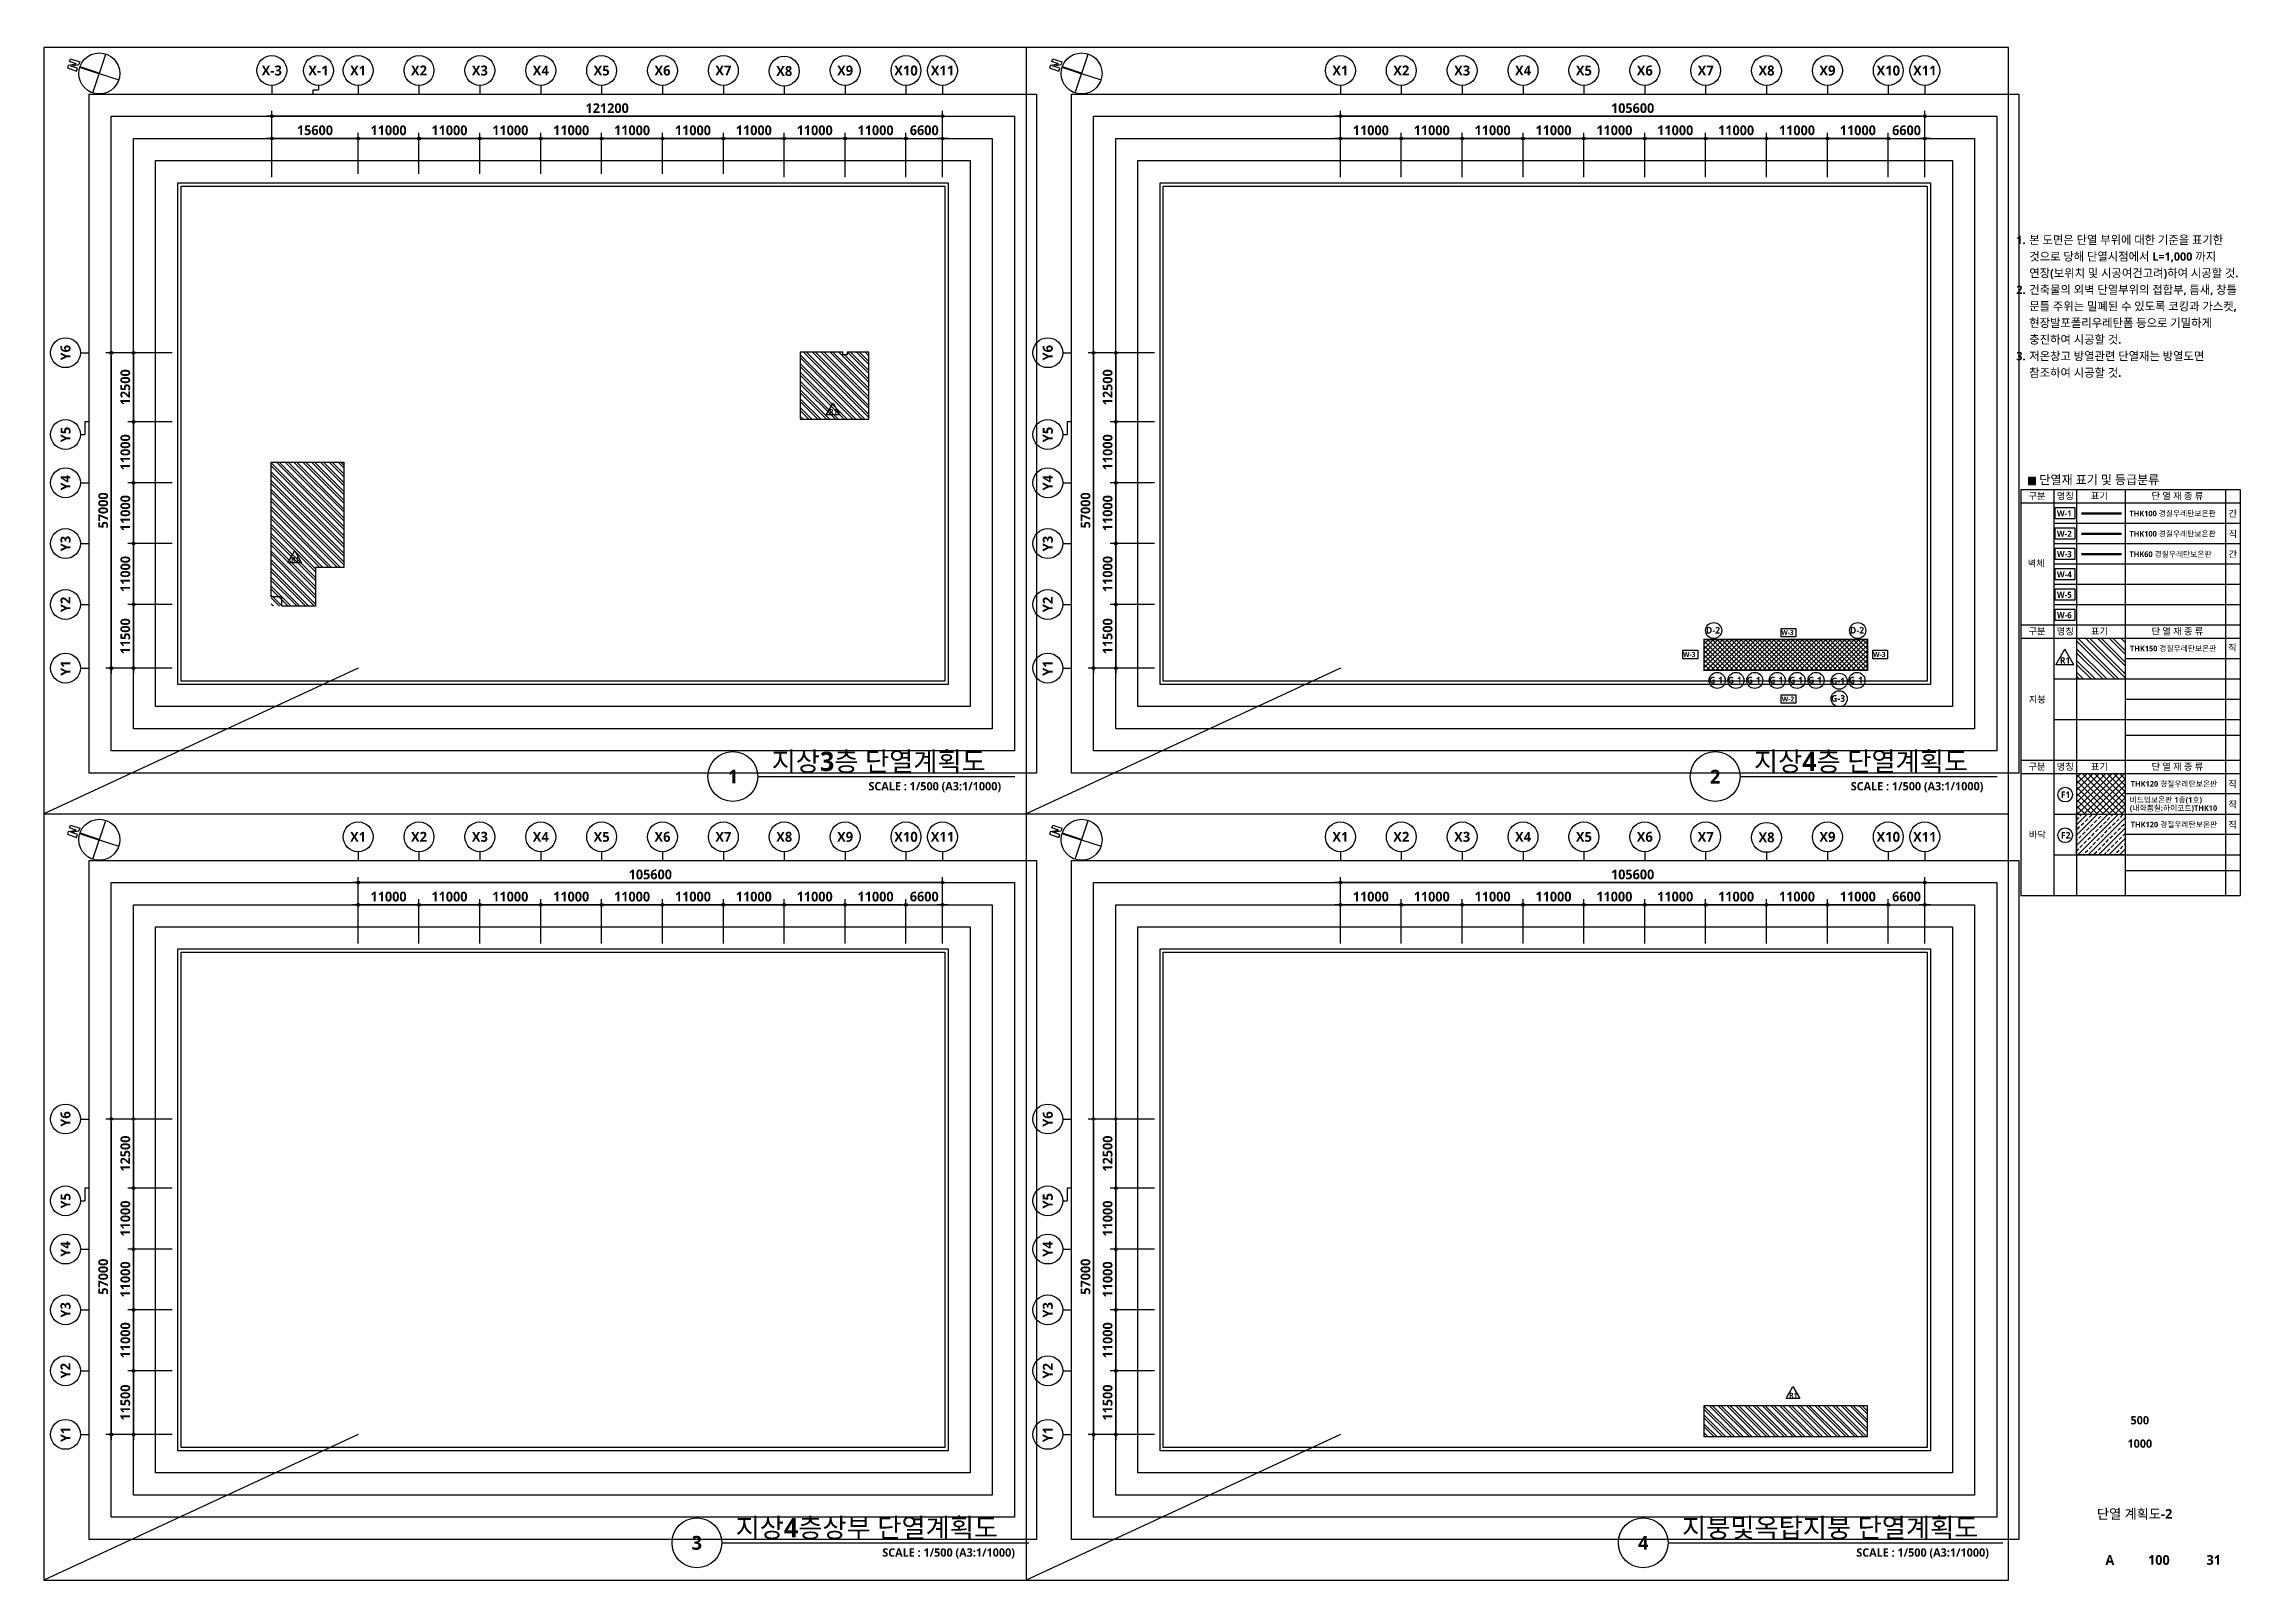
# Model space of a CAD drawing. Header units: millimetres. Extents: x 15454 to 832298, y 124519 to 402165.
# Drawn here: x 435454 to 832298, y 124519 to 402165 of the extents above; entities that cross this region are included whole.
import ezdxf
from ezdxf.enums import TextEntityAlignment as Align

# ---------------------------------------------------------------- set-up
doc = ezdxf.new("R2010")
doc.units = ezdxf.units.MM
doc.header["$LTSCALE"] = 300
doc.header["$MEASUREMENT"] = 0
doc.header["$PDSIZE"] = -5
doc.linetypes.add('HID', pattern=[0.5, 0.25, -0.25])
doc.linetypes.add('지상4층 SITE$0$AZ081', pattern=[3, 2, -1])
doc.layers.get('0').update_dxf_attribs({"linetype": 'CONTINUOUS'})
doc.layers.get('Defpoints').update_dxf_attribs({"color": 161, "linetype": 'CONTINUOUS'})
for name, color, linetype in [('A-ANNO-GRA1', 7, 'CONTINUOUS'), ('A-ANNO-NORT', 7, 'CONTINUOUS'), ('A-ANNO-TEXT1', 7, 'CONTINUOUS'), ('A-ANNO-TEXT2', 3, 'CONTINUOUS'), ('A-ANNO-TITL', 7, 'CONTINUOUS'), ('A-ST-AXIS-BUB', 7, 'CONTINUOUS'), ('A-ST-AXIS-DIM', 7, 'CONTINUOUS'), ('A-TEXT1', 2, 'CONTINUOUS'), ('A-TEXT2', 3, 'CONTINUOUS'), ('AA-XXXX-TXT1', 2, 'CONTINUOUS'), ('BOX', 7, 'CONTINUOUS'), ('COL', 2, 'CONTINUOUS'), ('COR', 4, 'CONTINUOUS'), ('FIN', 5, 'CONTINUOUS'), ('text', 3, 'CONTINUOUS'), ('w-1', 4, 'CONTINUOUS'), ('w-2', 1, 'CONTINUOUS'), ('w-3', 5, 'CONTINUOUS'), ('X-SEC-종$0$A-ST-AXIS-BUB', 7, 'CONTINUOUS')]:
    doc.layers.add(name, color=color, linetype=linetype)
for name, color, linetype, plot in [('Defpoint', 161, 'CONTINUOUS', False), ('G(그리드1)', 185, 'CONTINUOUS', False), ('G(그리드2)', 235, 'CONTINUOUS', False)]:
    doc.layers.add(name, color=color, linetype=linetype, plot=plot)
doc.styles.add('SH_대대리576', font='')
doc.styles.add('SH_진천_나눔', font='')
doc.styles.add('맑은고딕', font='NanumGothicBold.ttf')
doc.styles.add('송현플러스-돋움체', font='NanumGothicBold.ttf')
doc.styles.get('SH_대대리576').set_extended_font_data('NanumGothic', bold=True)
doc.styles.get('SH_진천_나눔').set_extended_font_data('NanumGothic', bold=True)
doc.dimstyles.new('SHP 500', dxfattribs={"dimscale": 500, "dimtxt": 3.5, "dimasz": 1, "dimexe": 2, "dimexo": 2, "dimgap": 1, "dimtad": 1, "dimdec": 0, "dimzin": 0, "dimdsep": 46, "dimtxsty": 'SH_진천_나눔', "dimblk": 'DIMDOT', "dimcen": 0.09, "dimclrd": 256, "dimclre": 256, "dimclrt": 3, "dimadec": 0, "dimazin": 1, "dimtfac": 1, "dimtdec": 0, "dimtix": 1, "dimtmove": 2, "dimatfit": 0, "dimldrblk": 'DIMDOT', "dimfxl": 1, "dimtolj": 1, "dimtzin": 0, "dimlwd": -1, "dimlwe": -1, "dimarcsym": 0})

msp = doc.modelspace()

# ---------------------------------------------------------------- texts
at = {"layer": 'A-ANNO-TEXT1', "style": 'SH_대대리576'}
for s, p in [('X-3', (476629, 397356.5)), ('X-1', (485063.3, 397356.5)), ('X1', (492229, 397356.5)), ('X2', (503229, 397356.5)), ('X3', (514229, 397356.5)), ('X4', (525229, 397356.5)), ('X5', (536229, 397356.5)), ('X6', (547229, 397356.5)), ('X7', (558229, 397356.5)), ('X8', (569229, 397256.5)), ('X9', (580229, 397356.5)), ('X10', (591229, 397356.5)), ('X11', (597829, 397356.5)), ('X1', (669729, 397356.5)), ('X2', (680729, 397356.5)), ('X3', (691729, 397356.5)), ('X4', (702729, 397356.5)), ('X5', (713729, 397356.5)), ('X6', (724729, 397356.5)), ('X7', (735729, 397356.5)), ('X8', (746729, 397356.5)), ('X9', (757729, 397356.5)), ('X10', (768729, 397356.5)), ('X11', (775329, 397356.5)), ('X1', (492229, 258856.5)), ('X2', (503229, 258856.5)), ('X3', (514229, 258856.5)), ('X4', (525229, 258856.5)), ('X5', (536229, 258856.5)), ('X6', (547229, 258856.5)), ('X7', (558229, 258856.5)), ('X8', (569229, 258856.5)), ('X9', (580229, 258856.5)), ('X10', (591229, 258856.5)), ('X11', (597829, 258856.5)), ('X1', (669729, 258856.5)), ('X2', (680729, 258856.5)), ('X3', (691729, 258856.5)), ('X4', (702729, 258856.5)), ('X5', (713729, 258856.5)), ('X6', (724729, 258856.5)), ('X7', (735729, 258856.5)), ('X8', (746729, 258756.5)), ('X9', (757729, 258856.5)), ('X10', (768729, 258856.5)), ('X11', (775329, 258856.5))]:
    msp.add_text(s, height=1800, dxfattribs=at).set_placement(p, align=Align.MIDDLE_CENTER)
for s, p in [('Y6', (439354, 346352.9)), ('Y6', (616854, 346352.9)), ('Y5', (439354, 331568.6)), ('Y5', (616854, 331568.6)), ('Y4', (439354, 322852.9)), ('Y4', (616854, 322852.9)), ('Y3', (439354, 311852.9)), ('Y3', (616854, 311852.9)), ('Y2', (439354, 300852.9)), ('Y2', (616854, 300852.9)), ('Y1', (439354, 289352.9)), ('Y1', (616854, 289352.9)), ('Y6', (439354, 207852.9)), ('Y6', (616854, 207852.9)), ('Y5', (439354, 193068.6)), ('Y5', (616854, 193068.6)), ('Y4', (439354, 184352.9)), ('Y4', (616854, 184352.9)), ('Y3', (439354, 173352.9)), ('Y3', (616854, 173352.9)), ('Y2', (439354, 162352.9)), ('Y2', (616854, 162352.9)), ('Y1', (439354, 150852.9)), ('Y1', (616854, 150852.9))]:
    msp.add_text(s, height=1800, rotation=90, dxfattribs=at).set_placement(p, align=Align.MIDDLE_CENTER)
at = {"layer": 'A-ANNO-TITL', "style": 'SH_대대리576'}
for s, p in [('1.', (792702.3, 366736.5)), ('2.', (792702.3, 357736.5)), ('3.', (792702.3, 345736.5))]:
    msp.add_text(s, height=1500, dxfattribs=at).set_placement(p, align=Align.MIDDLE_CENTER)
for s, p in [('본 도면은 단열 부위에 대한 기준을 표기한', (794202.3, 366736.5)), ('연장(보위치 및 시공여건고려)하여 시공할 것.', (794202.3, 360736.5)), ('것으로 당해 단열시점에서 L=1,000 까지', (794202.3, 363736.5)), ('건축물의 외벽 단열부위의 접합부, 틈새, 창틀', (794202.3, 357736.5)), ('문틀 주위는 밀폐된 수 있도록 코킹과 가스켓,', (794202.3, 354736.5)), ('충진하여 시공할 것.', (794202.3, 348736.5)), ('현장발포폴리우레탄폼 등으로 기밀하게', (794202.3, 351736.5)), ('저온창고 방열관련 단열재는 방열도면', (794202.3, 345736.5)), ('참조하여 시공할 것.', (794202.3, 342736.5))]:
    msp.add_text(s, height=1500, dxfattribs=at).set_placement(p, align=Align.MIDDLE_LEFT)
at = {"layer": 'A-ANNO-TITL', "style": 'SH_진천_나눔'}
for s, height, p in [('500', 1500, (814179.9, 153408)), ('1000', 1500, (814179.9, 149186)), ('단열 계획도-2', 1750, (813237.8, 136505.3)), ('A', 1750, (808766.6, 128154.5)), ('100', 1750, (817622.1, 128154.5)), ('31', 1750, (827532.8, 128154.5))]:
    msp.add_text(s, height=height, dxfattribs=at).set_placement(p, align=Align.MIDDLE)

# ---------------------------------------------------------------- blocks, each defined once
blk = doc.blocks.new('G$CBA52A250')
at = {"layer": 'A-ST-AXIS-BUB'}
for p, q in [((1177, 0), (1177, 525)), ((1177, 525), (1800, 525)), ((1800, 1050), (1800, 525))]:
    blk.add_line(p, q, dxfattribs=at)
blk.add_circle((1800, 2850), 1800, dxfattribs=at)
blk = doc.blocks.new('DIMDOT')
at = {"color": 0}
blk.add_line((-2, 0), (2, 0), dxfattribs=at)
for radius in [0.5, 0.25]:
    blk.add_circle((0, 0), radius, dxfattribs=at)
blk = doc.blocks.new('*D6814')
at = {"layer": 'A-ST-AXIS-DIM'}
for p, q in [((476629, 378081), (476629, 390081)), ((597329, 389081), (477129, 389081)), ((597829, 378081), (597829, 390081))]:
    blk.add_line(p, q, dxfattribs=at)
at = {"layer": 'Defpoints', "color": 0}
for p in [(476629, 389081), (476629, 377081), (597829, 377081)]:
    blk.add_point(p, dxfattribs=at)
at = {"layer": 'A-ST-AXIS-DIM', "linetype": 'ByBlock', "xscale": 500, "yscale": 500, "zscale": 500, "rotation": 180}
blk.add_blockref('DIMDOT', (476629, 389081), dxfattribs=at)
at = {"layer": 'A-ST-AXIS-DIM', "linetype": 'ByBlock', "xscale": 500, "yscale": 500, "zscale": 500}
blk.add_blockref('DIMDOT', (597829, 389081), dxfattribs=at)
at = {"layer": 'A-ST-AXIS-DIM', "color": 3, "insert": (537229, 390544), "char_height": 1750, "attachment_point": 5, "style": 'SH_진천_나눔'}
blk.add_mtext('\\A1;121200', dxfattribs=at)
blk = doc.blocks.new('*D6815')
at = {"layer": 'A-ST-AXIS-DIM'}
for p, q in [((492229, 378681), (492229, 386081)), ((502729, 385081), (492729, 385081)), ((503229, 378681), (503229, 386081))]:
    blk.add_line(p, q, dxfattribs=at)
at = {"layer": 'Defpoints', "color": 0}
for p in [(492229, 385081), (492229, 377681), (503229, 377681)]:
    blk.add_point(p, dxfattribs=at)
at = {"layer": 'A-ST-AXIS-DIM', "linetype": 'ByBlock', "xscale": 500, "yscale": 500, "zscale": 500, "rotation": 180}
blk.add_blockref('DIMDOT', (492229, 385081), dxfattribs=at)
at = {"layer": 'A-ST-AXIS-DIM', "linetype": 'ByBlock', "xscale": 500, "yscale": 500, "zscale": 500}
blk.add_blockref('DIMDOT', (503229, 385081), dxfattribs=at)
at = {"layer": 'A-ST-AXIS-DIM', "color": 3, "insert": (497729, 386541), "char_height": 1750, "attachment_point": 5, "style": 'SH_진천_나눔'}
blk.add_mtext('\\A1;11000', dxfattribs=at)
blk = doc.blocks.new('*D6816')
at = {"layer": 'A-ST-AXIS-DIM'}
for p, q in [((503229, 378681), (503229, 386081)), ((513729, 385081), (503729, 385081)), ((514229, 378681), (514229, 386081))]:
    blk.add_line(p, q, dxfattribs=at)
at = {"layer": 'Defpoints', "color": 0}
for p in [(503229, 385081), (503229, 377681), (514229, 377681)]:
    blk.add_point(p, dxfattribs=at)
at = {"layer": 'A-ST-AXIS-DIM', "linetype": 'ByBlock', "xscale": 500, "yscale": 500, "zscale": 500, "rotation": 180}
blk.add_blockref('DIMDOT', (503229, 385081), dxfattribs=at)
at = {"layer": 'A-ST-AXIS-DIM', "linetype": 'ByBlock', "xscale": 500, "yscale": 500, "zscale": 500}
blk.add_blockref('DIMDOT', (514229, 385081), dxfattribs=at)
at = {"layer": 'A-ST-AXIS-DIM', "color": 3, "insert": (508729, 386541), "char_height": 1750, "attachment_point": 5, "style": 'SH_진천_나눔'}
blk.add_mtext('\\A1;11000', dxfattribs=at)
blk = doc.blocks.new('*D6817')
at = {"layer": 'A-ST-AXIS-DIM'}
for p, q in [((514229, 378681), (514229, 386081)), ((524729, 385081), (514729, 385081)), ((525229, 378681), (525229, 386081))]:
    blk.add_line(p, q, dxfattribs=at)
at = {"layer": 'Defpoints', "color": 0}
for p in [(514229, 385081), (514229, 377681), (525229, 377681)]:
    blk.add_point(p, dxfattribs=at)
at = {"layer": 'A-ST-AXIS-DIM', "linetype": 'ByBlock', "xscale": 500, "yscale": 500, "zscale": 500, "rotation": 180}
blk.add_blockref('DIMDOT', (514229, 385081), dxfattribs=at)
at = {"layer": 'A-ST-AXIS-DIM', "linetype": 'ByBlock', "xscale": 500, "yscale": 500, "zscale": 500}
blk.add_blockref('DIMDOT', (525229, 385081), dxfattribs=at)
at = {"layer": 'A-ST-AXIS-DIM', "color": 3, "insert": (519729, 386541), "char_height": 1750, "attachment_point": 5, "style": 'SH_진천_나눔'}
blk.add_mtext('\\A1;11000', dxfattribs=at)
blk = doc.blocks.new('*D6818')
at = {"layer": 'A-ST-AXIS-DIM'}
for p, q in [((525229, 378681), (525229, 386081)), ((535729, 385081), (525729, 385081)), ((536229, 378681), (536229, 386081))]:
    blk.add_line(p, q, dxfattribs=at)
at = {"layer": 'Defpoints', "color": 0}
for p in [(525229, 385081), (525229, 377681), (536229, 377681)]:
    blk.add_point(p, dxfattribs=at)
at = {"layer": 'A-ST-AXIS-DIM', "linetype": 'ByBlock', "xscale": 500, "yscale": 500, "zscale": 500, "rotation": 180}
blk.add_blockref('DIMDOT', (525229, 385081), dxfattribs=at)
at = {"layer": 'A-ST-AXIS-DIM', "linetype": 'ByBlock', "xscale": 500, "yscale": 500, "zscale": 500}
blk.add_blockref('DIMDOT', (536229, 385081), dxfattribs=at)
at = {"layer": 'A-ST-AXIS-DIM', "color": 3, "insert": (530729, 386541), "char_height": 1750, "attachment_point": 5, "style": 'SH_진천_나눔'}
blk.add_mtext('\\A1;11000', dxfattribs=at)
blk = doc.blocks.new('*D6819')
at = {"layer": 'A-ST-AXIS-DIM'}
for p, q in [((536229, 378681), (536229, 386081)), ((546729, 385081), (536729, 385081)), ((547229, 378681), (547229, 386081))]:
    blk.add_line(p, q, dxfattribs=at)
at = {"layer": 'Defpoints', "color": 0}
for p in [(536229, 385081), (536229, 377681), (547229, 377681)]:
    blk.add_point(p, dxfattribs=at)
at = {"layer": 'A-ST-AXIS-DIM', "linetype": 'ByBlock', "xscale": 500, "yscale": 500, "zscale": 500, "rotation": 180}
blk.add_blockref('DIMDOT', (536229, 385081), dxfattribs=at)
at = {"layer": 'A-ST-AXIS-DIM', "linetype": 'ByBlock', "xscale": 500, "yscale": 500, "zscale": 500}
blk.add_blockref('DIMDOT', (547229, 385081), dxfattribs=at)
at = {"layer": 'A-ST-AXIS-DIM', "color": 3, "insert": (541729, 386541), "char_height": 1750, "attachment_point": 5, "style": 'SH_진천_나눔'}
blk.add_mtext('\\A1;11000', dxfattribs=at)
blk = doc.blocks.new('*D6820')
at = {"layer": 'A-ST-AXIS-DIM'}
for p, q in [((547229, 378681), (547229, 386081)), ((557729, 385081), (547729, 385081)), ((558229, 378681), (558229, 386081))]:
    blk.add_line(p, q, dxfattribs=at)
at = {"layer": 'Defpoints', "color": 0}
for p in [(547229, 385081), (547229, 377681), (558229, 377681)]:
    blk.add_point(p, dxfattribs=at)
at = {"layer": 'A-ST-AXIS-DIM', "linetype": 'ByBlock', "xscale": 500, "yscale": 500, "zscale": 500, "rotation": 180}
blk.add_blockref('DIMDOT', (547229, 385081), dxfattribs=at)
at = {"layer": 'A-ST-AXIS-DIM', "linetype": 'ByBlock', "xscale": 500, "yscale": 500, "zscale": 500}
blk.add_blockref('DIMDOT', (558229, 385081), dxfattribs=at)
at = {"layer": 'A-ST-AXIS-DIM', "color": 3, "insert": (552729, 386541), "char_height": 1750, "attachment_point": 5, "style": 'SH_진천_나눔'}
blk.add_mtext('\\A1;11000', dxfattribs=at)
blk = doc.blocks.new('*D6821')
at = {"layer": 'A-ST-AXIS-DIM'}
for p, q in [((558229, 378681), (558229, 386081)), ((568729, 385081), (558729, 385081)), ((569229, 378081), (569229, 386081))]:
    blk.add_line(p, q, dxfattribs=at)
at = {"layer": 'Defpoints', "color": 0}
for p in [(558229, 385081), (558229, 377681), (569229, 377081)]:
    blk.add_point(p, dxfattribs=at)
at = {"layer": 'A-ST-AXIS-DIM', "linetype": 'ByBlock', "xscale": 500, "yscale": 500, "zscale": 500, "rotation": 180}
blk.add_blockref('DIMDOT', (558229, 385081), dxfattribs=at)
at = {"layer": 'A-ST-AXIS-DIM', "linetype": 'ByBlock', "xscale": 500, "yscale": 500, "zscale": 500}
blk.add_blockref('DIMDOT', (569229, 385081), dxfattribs=at)
at = {"layer": 'A-ST-AXIS-DIM', "color": 3, "insert": (563729, 386541), "char_height": 1750, "attachment_point": 5, "style": 'SH_진천_나눔'}
blk.add_mtext('\\A1;11000', dxfattribs=at)
blk = doc.blocks.new('*D6822')
at = {"layer": 'A-ST-AXIS-DIM'}
for p, q in [((569229, 378081), (569229, 386081)), ((579729, 385081), (569729, 385081)), ((580229, 378081), (580229, 386081))]:
    blk.add_line(p, q, dxfattribs=at)
at = {"layer": 'Defpoints', "color": 0}
for p in [(569229, 385081), (569229, 377081), (580229, 377081)]:
    blk.add_point(p, dxfattribs=at)
at = {"layer": 'A-ST-AXIS-DIM', "linetype": 'ByBlock', "xscale": 500, "yscale": 500, "zscale": 500, "rotation": 180}
blk.add_blockref('DIMDOT', (569229, 385081), dxfattribs=at)
at = {"layer": 'A-ST-AXIS-DIM', "linetype": 'ByBlock', "xscale": 500, "yscale": 500, "zscale": 500}
blk.add_blockref('DIMDOT', (580229, 385081), dxfattribs=at)
at = {"layer": 'A-ST-AXIS-DIM', "color": 3, "insert": (574729, 386541), "char_height": 1750, "attachment_point": 5, "style": 'SH_진천_나눔'}
blk.add_mtext('\\A1;11000', dxfattribs=at)
blk = doc.blocks.new('*D6823')
at = {"layer": 'A-ST-AXIS-DIM'}
for p, q in [((580229, 378081), (580229, 386081)), ((590729, 385081), (580729, 385081)), ((591229, 378081), (591229, 386081))]:
    blk.add_line(p, q, dxfattribs=at)
at = {"layer": 'Defpoints', "color": 0}
for p in [(580229, 385081), (580229, 377081), (591229, 377081)]:
    blk.add_point(p, dxfattribs=at)
at = {"layer": 'A-ST-AXIS-DIM', "linetype": 'ByBlock', "xscale": 500, "yscale": 500, "zscale": 500, "rotation": 180}
blk.add_blockref('DIMDOT', (580229, 385081), dxfattribs=at)
at = {"layer": 'A-ST-AXIS-DIM', "linetype": 'ByBlock', "xscale": 500, "yscale": 500, "zscale": 500}
blk.add_blockref('DIMDOT', (591229, 385081), dxfattribs=at)
at = {"layer": 'A-ST-AXIS-DIM', "color": 3, "insert": (585729, 386541), "char_height": 1750, "attachment_point": 5, "style": 'SH_진천_나눔'}
blk.add_mtext('\\A1;11000', dxfattribs=at)
blk = doc.blocks.new('*D6824')
at = {"layer": 'A-ST-AXIS-DIM'}
for p, q in [((476629, 378681), (476629, 386081)), ((491729, 385081), (477129, 385081)), ((492229, 378681), (492229, 386081))]:
    blk.add_line(p, q, dxfattribs=at)
at = {"layer": 'Defpoints', "color": 0}
for p in [(476629, 385081), (476629, 377681), (492229, 377681)]:
    blk.add_point(p, dxfattribs=at)
at = {"layer": 'A-ST-AXIS-DIM', "linetype": 'ByBlock', "xscale": 500, "yscale": 500, "zscale": 500, "rotation": 180}
blk.add_blockref('DIMDOT', (476629, 385081), dxfattribs=at)
at = {"layer": 'A-ST-AXIS-DIM', "linetype": 'ByBlock', "xscale": 500, "yscale": 500, "zscale": 500}
blk.add_blockref('DIMDOT', (492229, 385081), dxfattribs=at)
at = {"layer": 'A-ST-AXIS-DIM', "color": 3, "insert": (484429, 386547), "char_height": 1750, "attachment_point": 5, "style": 'SH_진천_나눔'}
blk.add_mtext('\\A1;15600', dxfattribs=at)
blk = doc.blocks.new('A-ST-AXIS-BUB-1')
at = {"layer": 'A-ST-AXIS-BUB'}
blk.add_line((0, 350), (0, 0), dxfattribs=at)
blk.add_circle((0, 950), 600, dxfattribs=at)
blk = doc.blocks.new('*D6825')
at = {"layer": 'A-ST-AXIS-DIM'}
for p, q in [((636129, 346353), (624129, 346353)), ((625129, 345853), (625129, 289853)), ((636129, 289353), (624129, 289353))]:
    blk.add_line(p, q, dxfattribs=at)
at = {"layer": 'Defpoints', "color": 0}
for p in [(637129, 346353), (625129, 289353), (637129, 289353)]:
    blk.add_point(p, dxfattribs=at)
at = {"layer": 'A-ST-AXIS-DIM', "linetype": 'ByBlock', "xscale": 500, "yscale": 500, "zscale": 500}
for p, rotation in [((625129, 346353), 90), ((625129, 289353), 270)]:
    blk.add_blockref('DIMDOT', p, dxfattribs=dict(at, rotation=rotation))
at = {"layer": 'A-ST-AXIS-DIM', "color": 3, "insert": (623667, 317853), "char_height": 1750, "attachment_point": 5, "rotation": 90, "style": 'SH_진천_나눔'}
blk.add_mtext('\\A1;57000', dxfattribs=at)
blk = doc.blocks.new('*D6826')
at = {"layer": 'A-ST-AXIS-DIM'}
for p, q in [((636129, 300853), (628129, 300853)), ((629129, 300353), (629129, 289853)), ((636129, 289353), (628129, 289353))]:
    blk.add_line(p, q, dxfattribs=at)
at = {"layer": 'Defpoints', "color": 0}
for p in [(637129, 300853), (629129, 289353), (637129, 289353)]:
    blk.add_point(p, dxfattribs=at)
at = {"layer": 'A-ST-AXIS-DIM', "linetype": 'ByBlock', "xscale": 500, "yscale": 500, "zscale": 500}
for p, rotation in [((629129, 300853), 90), ((629129, 289353), 270)]:
    blk.add_blockref('DIMDOT', p, dxfattribs=dict(at, rotation=rotation))
at = {"layer": 'A-ST-AXIS-DIM', "color": 3, "insert": (627667, 295103), "char_height": 1750, "attachment_point": 5, "rotation": 90, "style": 'SH_진천_나눔'}
blk.add_mtext('\\A1;11500', dxfattribs=at)
blk = doc.blocks.new('*D6827')
at = {"layer": 'A-ST-AXIS-DIM'}
for p, q in [((636129, 311853), (628129, 311853)), ((629129, 311353), (629129, 301353)), ((636129, 300853), (628129, 300853))]:
    blk.add_line(p, q, dxfattribs=at)
at = {"layer": 'Defpoints', "color": 0}
for p in [(637129, 311853), (629129, 300853), (637129, 300853)]:
    blk.add_point(p, dxfattribs=at)
at = {"layer": 'A-ST-AXIS-DIM', "linetype": 'ByBlock', "xscale": 500, "yscale": 500, "zscale": 500}
for p, rotation in [((629129, 311853), 90), ((629129, 300853), 270)]:
    blk.add_blockref('DIMDOT', p, dxfattribs=dict(at, rotation=rotation))
at = {"layer": 'A-ST-AXIS-DIM', "color": 3, "insert": (627669, 306353), "char_height": 1750, "attachment_point": 5, "rotation": 90, "style": 'SH_진천_나눔'}
blk.add_mtext('\\A1;11000', dxfattribs=at)
blk = doc.blocks.new('*D6828')
at = {"layer": 'A-ST-AXIS-DIM'}
for p, q in [((636129, 322853), (628129, 322853)), ((629129, 322353), (629129, 312353)), ((636129, 311853), (628129, 311853))]:
    blk.add_line(p, q, dxfattribs=at)
at = {"layer": 'Defpoints', "color": 0}
for p in [(637129, 322853), (629129, 311853), (637129, 311853)]:
    blk.add_point(p, dxfattribs=at)
at = {"layer": 'A-ST-AXIS-DIM', "linetype": 'ByBlock', "xscale": 500, "yscale": 500, "zscale": 500}
for p, rotation in [((629129, 322853), 90), ((629129, 311853), 270)]:
    blk.add_blockref('DIMDOT', p, dxfattribs=dict(at, rotation=rotation))
at = {"layer": 'A-ST-AXIS-DIM', "color": 3, "insert": (627669, 317353), "char_height": 1750, "attachment_point": 5, "rotation": 90, "style": 'SH_진천_나눔'}
blk.add_mtext('\\A1;11000', dxfattribs=at)
blk = doc.blocks.new('*D6829')
at = {"layer": 'A-ST-AXIS-DIM'}
for p, q in [((636129, 333853), (628129, 333853)), ((629129, 333353), (629129, 323353)), ((636129, 322853), (628129, 322853))]:
    blk.add_line(p, q, dxfattribs=at)
at = {"layer": 'Defpoints', "color": 0}
for p in [(637129, 333853), (629129, 322853), (637129, 322853)]:
    blk.add_point(p, dxfattribs=at)
at = {"layer": 'A-ST-AXIS-DIM', "linetype": 'ByBlock', "xscale": 500, "yscale": 500, "zscale": 500}
for p, rotation in [((629129, 333853), 90), ((629129, 322853), 270)]:
    blk.add_blockref('DIMDOT', p, dxfattribs=dict(at, rotation=rotation))
at = {"layer": 'A-ST-AXIS-DIM', "color": 3, "insert": (627669, 328353), "char_height": 1750, "attachment_point": 5, "rotation": 90, "style": 'SH_진천_나눔'}
blk.add_mtext('\\A1;11000', dxfattribs=at)
blk = doc.blocks.new('*D6830')
at = {"layer": 'A-ST-AXIS-DIM'}
for p, q in [((636129, 346353), (628129, 346353)), ((629129, 345853), (629129, 334353)), ((636129, 333853), (628129, 333853))]:
    blk.add_line(p, q, dxfattribs=at)
at = {"layer": 'Defpoints', "color": 0}
for p in [(637129, 346353), (629129, 333853), (637129, 333853)]:
    blk.add_point(p, dxfattribs=at)
at = {"layer": 'A-ST-AXIS-DIM', "linetype": 'ByBlock', "xscale": 500, "yscale": 500, "zscale": 500}
for p, rotation in [((629129, 346353), 90), ((629129, 333853), 270)]:
    blk.add_blockref('DIMDOT', p, dxfattribs=dict(at, rotation=rotation))
at = {"layer": 'A-ST-AXIS-DIM', "color": 3, "insert": (627665, 340103), "char_height": 1750, "attachment_point": 5, "rotation": 90, "style": 'SH_진천_나눔'}
blk.add_mtext('\\A1;12500', dxfattribs=at)
blk = doc.blocks.new('*D6831')
at = {"layer": 'A-ST-AXIS-DIM'}
for p, q in [((669729, 378081), (669729, 390081)), ((774829, 389081), (670229, 389081)), ((775329, 378081), (775329, 390081))]:
    blk.add_line(p, q, dxfattribs=at)
at = {"layer": 'Defpoints', "color": 0}
for p in [(669729, 389081), (669729, 377081), (775329, 377081)]:
    blk.add_point(p, dxfattribs=at)
at = {"layer": 'A-ST-AXIS-DIM', "linetype": 'ByBlock', "xscale": 500, "yscale": 500, "zscale": 500, "rotation": 180}
blk.add_blockref('DIMDOT', (669729, 389081), dxfattribs=at)
at = {"layer": 'A-ST-AXIS-DIM', "linetype": 'ByBlock', "xscale": 500, "yscale": 500, "zscale": 500}
blk.add_blockref('DIMDOT', (775329, 389081), dxfattribs=at)
at = {"layer": 'A-ST-AXIS-DIM', "color": 3, "insert": (722529, 390547), "char_height": 1750, "attachment_point": 5, "style": 'SH_진천_나눔'}
blk.add_mtext('\\A1;105600', dxfattribs=at)
blk = doc.blocks.new('*D6832')
at = {"layer": 'A-ST-AXIS-DIM'}
for p, q in [((669729, 378081), (669729, 386081)), ((680229, 385081), (670229, 385081)), ((680729, 378081), (680729, 386081))]:
    blk.add_line(p, q, dxfattribs=at)
at = {"layer": 'Defpoints', "color": 0}
for p in [(669729, 385081), (669729, 377081), (680729, 377081)]:
    blk.add_point(p, dxfattribs=at)
at = {"layer": 'A-ST-AXIS-DIM', "linetype": 'ByBlock', "xscale": 500, "yscale": 500, "zscale": 500, "rotation": 180}
blk.add_blockref('DIMDOT', (669729, 385081), dxfattribs=at)
at = {"layer": 'A-ST-AXIS-DIM', "linetype": 'ByBlock', "xscale": 500, "yscale": 500, "zscale": 500}
blk.add_blockref('DIMDOT', (680729, 385081), dxfattribs=at)
at = {"layer": 'A-ST-AXIS-DIM', "color": 3, "insert": (675229, 386541), "char_height": 1750, "attachment_point": 5, "style": 'SH_진천_나눔'}
blk.add_mtext('\\A1;11000', dxfattribs=at)
blk = doc.blocks.new('*D6833')
at = {"layer": 'A-ST-AXIS-DIM'}
for p, q in [((680729, 378081), (680729, 386081)), ((691229, 385081), (681229, 385081)), ((691729, 378081), (691729, 386081))]:
    blk.add_line(p, q, dxfattribs=at)
at = {"layer": 'Defpoints', "color": 0}
for p in [(680729, 385081), (680729, 377081), (691729, 377081)]:
    blk.add_point(p, dxfattribs=at)
at = {"layer": 'A-ST-AXIS-DIM', "linetype": 'ByBlock', "xscale": 500, "yscale": 500, "zscale": 500, "rotation": 180}
blk.add_blockref('DIMDOT', (680729, 385081), dxfattribs=at)
at = {"layer": 'A-ST-AXIS-DIM', "linetype": 'ByBlock', "xscale": 500, "yscale": 500, "zscale": 500}
blk.add_blockref('DIMDOT', (691729, 385081), dxfattribs=at)
at = {"layer": 'A-ST-AXIS-DIM', "color": 3, "insert": (686229, 386541), "char_height": 1750, "attachment_point": 5, "style": 'SH_진천_나눔'}
blk.add_mtext('\\A1;11000', dxfattribs=at)
blk = doc.blocks.new('*D6834')
at = {"layer": 'A-ST-AXIS-DIM'}
for p, q in [((691729, 378081), (691729, 386081)), ((702229, 385081), (692229, 385081)), ((702729, 378081), (702729, 386081))]:
    blk.add_line(p, q, dxfattribs=at)
at = {"layer": 'Defpoints', "color": 0}
for p in [(691729, 385081), (691729, 377081), (702729, 377081)]:
    blk.add_point(p, dxfattribs=at)
at = {"layer": 'A-ST-AXIS-DIM', "linetype": 'ByBlock', "xscale": 500, "yscale": 500, "zscale": 500, "rotation": 180}
blk.add_blockref('DIMDOT', (691729, 385081), dxfattribs=at)
at = {"layer": 'A-ST-AXIS-DIM', "linetype": 'ByBlock', "xscale": 500, "yscale": 500, "zscale": 500}
blk.add_blockref('DIMDOT', (702729, 385081), dxfattribs=at)
at = {"layer": 'A-ST-AXIS-DIM', "color": 3, "insert": (697229, 386541), "char_height": 1750, "attachment_point": 5, "style": 'SH_진천_나눔'}
blk.add_mtext('\\A1;11000', dxfattribs=at)
blk = doc.blocks.new('*D6835')
at = {"layer": 'A-ST-AXIS-DIM'}
for p, q in [((702729, 378081), (702729, 386081)), ((713229, 385081), (703229, 385081)), ((713729, 378081), (713729, 386081))]:
    blk.add_line(p, q, dxfattribs=at)
at = {"layer": 'Defpoints', "color": 0}
for p in [(702729, 385081), (702729, 377081), (713729, 377081)]:
    blk.add_point(p, dxfattribs=at)
at = {"layer": 'A-ST-AXIS-DIM', "linetype": 'ByBlock', "xscale": 500, "yscale": 500, "zscale": 500, "rotation": 180}
blk.add_blockref('DIMDOT', (702729, 385081), dxfattribs=at)
at = {"layer": 'A-ST-AXIS-DIM', "linetype": 'ByBlock', "xscale": 500, "yscale": 500, "zscale": 500}
blk.add_blockref('DIMDOT', (713729, 385081), dxfattribs=at)
at = {"layer": 'A-ST-AXIS-DIM', "color": 3, "insert": (708229, 386541), "char_height": 1750, "attachment_point": 5, "style": 'SH_진천_나눔'}
blk.add_mtext('\\A1;11000', dxfattribs=at)
blk = doc.blocks.new('*D6836')
at = {"layer": 'A-ST-AXIS-DIM'}
for p, q in [((713729, 378081), (713729, 386081)), ((724229, 385081), (714229, 385081)), ((724729, 378081), (724729, 386081))]:
    blk.add_line(p, q, dxfattribs=at)
at = {"layer": 'Defpoints', "color": 0}
for p in [(713729, 385081), (713729, 377081), (724729, 377081)]:
    blk.add_point(p, dxfattribs=at)
at = {"layer": 'A-ST-AXIS-DIM', "linetype": 'ByBlock', "xscale": 500, "yscale": 500, "zscale": 500, "rotation": 180}
blk.add_blockref('DIMDOT', (713729, 385081), dxfattribs=at)
at = {"layer": 'A-ST-AXIS-DIM', "linetype": 'ByBlock', "xscale": 500, "yscale": 500, "zscale": 500}
blk.add_blockref('DIMDOT', (724729, 385081), dxfattribs=at)
at = {"layer": 'A-ST-AXIS-DIM', "color": 3, "insert": (719229, 386541), "char_height": 1750, "attachment_point": 5, "style": 'SH_진천_나눔'}
blk.add_mtext('\\A1;11000', dxfattribs=at)
blk = doc.blocks.new('*D6837')
at = {"layer": 'A-ST-AXIS-DIM'}
for p, q in [((724729, 378081), (724729, 386081)), ((735229, 385081), (725229, 385081)), ((735729, 378081), (735729, 386081))]:
    blk.add_line(p, q, dxfattribs=at)
at = {"layer": 'Defpoints', "color": 0}
for p in [(724729, 385081), (724729, 377081), (735729, 377081)]:
    blk.add_point(p, dxfattribs=at)
at = {"layer": 'A-ST-AXIS-DIM', "linetype": 'ByBlock', "xscale": 500, "yscale": 500, "zscale": 500, "rotation": 180}
blk.add_blockref('DIMDOT', (724729, 385081), dxfattribs=at)
at = {"layer": 'A-ST-AXIS-DIM', "linetype": 'ByBlock', "xscale": 500, "yscale": 500, "zscale": 500}
blk.add_blockref('DIMDOT', (735729, 385081), dxfattribs=at)
at = {"layer": 'A-ST-AXIS-DIM', "color": 3, "insert": (730229, 386541), "char_height": 1750, "attachment_point": 5, "style": 'SH_진천_나눔'}
blk.add_mtext('\\A1;11000', dxfattribs=at)
blk = doc.blocks.new('*D6838')
at = {"layer": 'A-ST-AXIS-DIM'}
for p, q in [((735729, 378081), (735729, 386081)), ((746229, 385081), (736229, 385081)), ((746729, 378081), (746729, 386081))]:
    blk.add_line(p, q, dxfattribs=at)
at = {"layer": 'Defpoints', "color": 0}
for p in [(735729, 385081), (735729, 377081), (746729, 377081)]:
    blk.add_point(p, dxfattribs=at)
at = {"layer": 'A-ST-AXIS-DIM', "linetype": 'ByBlock', "xscale": 500, "yscale": 500, "zscale": 500, "rotation": 180}
blk.add_blockref('DIMDOT', (735729, 385081), dxfattribs=at)
at = {"layer": 'A-ST-AXIS-DIM', "linetype": 'ByBlock', "xscale": 500, "yscale": 500, "zscale": 500}
blk.add_blockref('DIMDOT', (746729, 385081), dxfattribs=at)
at = {"layer": 'A-ST-AXIS-DIM', "color": 3, "insert": (741229, 386541), "char_height": 1750, "attachment_point": 5, "style": 'SH_진천_나눔'}
blk.add_mtext('\\A1;11000', dxfattribs=at)
blk = doc.blocks.new('*D6839')
at = {"layer": 'A-ST-AXIS-DIM'}
for p, q in [((746729, 378081), (746729, 386081)), ((757229, 385081), (747229, 385081)), ((757729, 378081), (757729, 386081))]:
    blk.add_line(p, q, dxfattribs=at)
at = {"layer": 'Defpoints', "color": 0}
for p in [(746729, 385081), (746729, 377081), (757729, 377081)]:
    blk.add_point(p, dxfattribs=at)
at = {"layer": 'A-ST-AXIS-DIM', "linetype": 'ByBlock', "xscale": 500, "yscale": 500, "zscale": 500, "rotation": 180}
blk.add_blockref('DIMDOT', (746729, 385081), dxfattribs=at)
at = {"layer": 'A-ST-AXIS-DIM', "linetype": 'ByBlock', "xscale": 500, "yscale": 500, "zscale": 500}
blk.add_blockref('DIMDOT', (757729, 385081), dxfattribs=at)
at = {"layer": 'A-ST-AXIS-DIM', "color": 3, "insert": (752229, 386541), "char_height": 1750, "attachment_point": 5, "style": 'SH_진천_나눔'}
blk.add_mtext('\\A1;11000', dxfattribs=at)
blk = doc.blocks.new('*D6840')
at = {"layer": 'A-ST-AXIS-DIM'}
for p, q in [((757729, 378081), (757729, 386081)), ((768229, 385081), (758229, 385081)), ((768729, 378081), (768729, 386081))]:
    blk.add_line(p, q, dxfattribs=at)
at = {"layer": 'Defpoints', "color": 0}
for p in [(757729, 385081), (757729, 377081), (768729, 377081)]:
    blk.add_point(p, dxfattribs=at)
at = {"layer": 'A-ST-AXIS-DIM', "linetype": 'ByBlock', "xscale": 500, "yscale": 500, "zscale": 500, "rotation": 180}
blk.add_blockref('DIMDOT', (757729, 385081), dxfattribs=at)
at = {"layer": 'A-ST-AXIS-DIM', "linetype": 'ByBlock', "xscale": 500, "yscale": 500, "zscale": 500}
blk.add_blockref('DIMDOT', (768729, 385081), dxfattribs=at)
at = {"layer": 'A-ST-AXIS-DIM', "color": 3, "insert": (763229, 386541), "char_height": 1750, "attachment_point": 5, "style": 'SH_진천_나눔'}
blk.add_mtext('\\A1;11000', dxfattribs=at)
blk = doc.blocks.new('A-ST-AXIS-BUB-2')
at = {"layer": 'X-SEC-종$0$A-ST-AXIS-BUB'}
blk.add_line((1800, 1050, -103000), (1800, 525, -103000), dxfattribs=at)
at = {"layer": 'X-SEC-종$0$A-ST-AXIS-BUB', "elevation": -103000}
blk.add_lwpolyline([(3323, 0), (3323, 525), (1800, 525)], dxfattribs=at)
at = {"layer": 'X-SEC-종$0$A-ST-AXIS-BUB'}
blk.add_circle((1800, 2850, -103000), 1800, dxfattribs=at)
blk = doc.blocks.new('*D6841')
at = {"layer": 'A-ST-AXIS-DIM'}
for p, q in [((669729, 239581), (669729, 251581)), ((774829, 250581), (670229, 250581)), ((775329, 239581), (775329, 251581))]:
    blk.add_line(p, q, dxfattribs=at)
at = {"layer": 'Defpoints', "color": 0}
for p in [(669729, 250581), (669729, 238581), (775329, 238581)]:
    blk.add_point(p, dxfattribs=at)
at = {"layer": 'A-ST-AXIS-DIM', "linetype": 'ByBlock', "xscale": 500, "yscale": 500, "zscale": 500, "rotation": 180}
blk.add_blockref('DIMDOT', (669729, 250581), dxfattribs=at)
at = {"layer": 'A-ST-AXIS-DIM', "linetype": 'ByBlock', "xscale": 500, "yscale": 500, "zscale": 500}
blk.add_blockref('DIMDOT', (775329, 250581), dxfattribs=at)
at = {"layer": 'A-ST-AXIS-DIM', "color": 3, "insert": (722529, 252047), "char_height": 1750, "attachment_point": 5, "style": 'SH_진천_나눔'}
blk.add_mtext('\\A1;105600', dxfattribs=at)
blk = doc.blocks.new('*D6842')
at = {"layer": 'A-ST-AXIS-DIM'}
for p, q in [((669729, 239581), (669729, 247581)), ((680229, 246581), (670229, 246581)), ((680729, 239581), (680729, 247581))]:
    blk.add_line(p, q, dxfattribs=at)
at = {"layer": 'Defpoints', "color": 0}
for p in [(669729, 246581), (669729, 238581), (680729, 238581)]:
    blk.add_point(p, dxfattribs=at)
at = {"layer": 'A-ST-AXIS-DIM', "linetype": 'ByBlock', "xscale": 500, "yscale": 500, "zscale": 500, "rotation": 180}
blk.add_blockref('DIMDOT', (669729, 246581), dxfattribs=at)
at = {"layer": 'A-ST-AXIS-DIM', "linetype": 'ByBlock', "xscale": 500, "yscale": 500, "zscale": 500}
blk.add_blockref('DIMDOT', (680729, 246581), dxfattribs=at)
at = {"layer": 'A-ST-AXIS-DIM', "color": 3, "insert": (675229, 248041), "char_height": 1750, "attachment_point": 5, "style": 'SH_진천_나눔'}
blk.add_mtext('\\A1;11000', dxfattribs=at)
blk = doc.blocks.new('*D6843')
at = {"layer": 'A-ST-AXIS-DIM'}
for p, q in [((680729, 239581), (680729, 247581)), ((691229, 246581), (681229, 246581)), ((691729, 239581), (691729, 247581))]:
    blk.add_line(p, q, dxfattribs=at)
at = {"layer": 'Defpoints', "color": 0}
for p in [(680729, 246581), (680729, 238581), (691729, 238581)]:
    blk.add_point(p, dxfattribs=at)
at = {"layer": 'A-ST-AXIS-DIM', "linetype": 'ByBlock', "xscale": 500, "yscale": 500, "zscale": 500, "rotation": 180}
blk.add_blockref('DIMDOT', (680729, 246581), dxfattribs=at)
at = {"layer": 'A-ST-AXIS-DIM', "linetype": 'ByBlock', "xscale": 500, "yscale": 500, "zscale": 500}
blk.add_blockref('DIMDOT', (691729, 246581), dxfattribs=at)
at = {"layer": 'A-ST-AXIS-DIM', "color": 3, "insert": (686229, 248041), "char_height": 1750, "attachment_point": 5, "style": 'SH_진천_나눔'}
blk.add_mtext('\\A1;11000', dxfattribs=at)
blk = doc.blocks.new('*D6844')
at = {"layer": 'A-ST-AXIS-DIM'}
for p, q in [((691729, 239581), (691729, 247581)), ((702229, 246581), (692229, 246581)), ((702729, 239581), (702729, 247581))]:
    blk.add_line(p, q, dxfattribs=at)
at = {"layer": 'Defpoints', "color": 0}
for p in [(691729, 246581), (691729, 238581), (702729, 238581)]:
    blk.add_point(p, dxfattribs=at)
at = {"layer": 'A-ST-AXIS-DIM', "linetype": 'ByBlock', "xscale": 500, "yscale": 500, "zscale": 500, "rotation": 180}
blk.add_blockref('DIMDOT', (691729, 246581), dxfattribs=at)
at = {"layer": 'A-ST-AXIS-DIM', "linetype": 'ByBlock', "xscale": 500, "yscale": 500, "zscale": 500}
blk.add_blockref('DIMDOT', (702729, 246581), dxfattribs=at)
at = {"layer": 'A-ST-AXIS-DIM', "color": 3, "insert": (697229, 248041), "char_height": 1750, "attachment_point": 5, "style": 'SH_진천_나눔'}
blk.add_mtext('\\A1;11000', dxfattribs=at)
blk = doc.blocks.new('*D6845')
at = {"layer": 'A-ST-AXIS-DIM'}
for p, q in [((702729, 239581), (702729, 247581)), ((713229, 246581), (703229, 246581)), ((713729, 239581), (713729, 247581))]:
    blk.add_line(p, q, dxfattribs=at)
at = {"layer": 'Defpoints', "color": 0}
for p in [(702729, 246581), (702729, 238581), (713729, 238581)]:
    blk.add_point(p, dxfattribs=at)
at = {"layer": 'A-ST-AXIS-DIM', "linetype": 'ByBlock', "xscale": 500, "yscale": 500, "zscale": 500, "rotation": 180}
blk.add_blockref('DIMDOT', (702729, 246581), dxfattribs=at)
at = {"layer": 'A-ST-AXIS-DIM', "linetype": 'ByBlock', "xscale": 500, "yscale": 500, "zscale": 500}
blk.add_blockref('DIMDOT', (713729, 246581), dxfattribs=at)
at = {"layer": 'A-ST-AXIS-DIM', "color": 3, "insert": (708229, 248041), "char_height": 1750, "attachment_point": 5, "style": 'SH_진천_나눔'}
blk.add_mtext('\\A1;11000', dxfattribs=at)
blk = doc.blocks.new('*D6846')
at = {"layer": 'A-ST-AXIS-DIM'}
for p, q in [((713729, 239581), (713729, 247581)), ((724229, 246581), (714229, 246581)), ((724729, 239581), (724729, 247581))]:
    blk.add_line(p, q, dxfattribs=at)
at = {"layer": 'Defpoints', "color": 0}
for p in [(713729, 246581), (713729, 238581), (724729, 238581)]:
    blk.add_point(p, dxfattribs=at)
at = {"layer": 'A-ST-AXIS-DIM', "linetype": 'ByBlock', "xscale": 500, "yscale": 500, "zscale": 500, "rotation": 180}
blk.add_blockref('DIMDOT', (713729, 246581), dxfattribs=at)
at = {"layer": 'A-ST-AXIS-DIM', "linetype": 'ByBlock', "xscale": 500, "yscale": 500, "zscale": 500}
blk.add_blockref('DIMDOT', (724729, 246581), dxfattribs=at)
at = {"layer": 'A-ST-AXIS-DIM', "color": 3, "insert": (719229, 248041), "char_height": 1750, "attachment_point": 5, "style": 'SH_진천_나눔'}
blk.add_mtext('\\A1;11000', dxfattribs=at)
blk = doc.blocks.new('*D6847')
at = {"layer": 'A-ST-AXIS-DIM'}
for p, q in [((724729, 239581), (724729, 247581)), ((735229, 246581), (725229, 246581)), ((735729, 239581), (735729, 247581))]:
    blk.add_line(p, q, dxfattribs=at)
at = {"layer": 'Defpoints', "color": 0}
for p in [(724729, 246581), (724729, 238581), (735729, 238581)]:
    blk.add_point(p, dxfattribs=at)
at = {"layer": 'A-ST-AXIS-DIM', "linetype": 'ByBlock', "xscale": 500, "yscale": 500, "zscale": 500, "rotation": 180}
blk.add_blockref('DIMDOT', (724729, 246581), dxfattribs=at)
at = {"layer": 'A-ST-AXIS-DIM', "linetype": 'ByBlock', "xscale": 500, "yscale": 500, "zscale": 500}
blk.add_blockref('DIMDOT', (735729, 246581), dxfattribs=at)
at = {"layer": 'A-ST-AXIS-DIM', "color": 3, "insert": (730229, 248041), "char_height": 1750, "attachment_point": 5, "style": 'SH_진천_나눔'}
blk.add_mtext('\\A1;11000', dxfattribs=at)
blk = doc.blocks.new('*D6848')
at = {"layer": 'A-ST-AXIS-DIM'}
for p, q in [((735729, 239581), (735729, 247581)), ((746229, 246581), (736229, 246581)), ((746729, 239581), (746729, 247581))]:
    blk.add_line(p, q, dxfattribs=at)
at = {"layer": 'Defpoints', "color": 0}
for p in [(735729, 246581), (735729, 238581), (746729, 238581)]:
    blk.add_point(p, dxfattribs=at)
at = {"layer": 'A-ST-AXIS-DIM', "linetype": 'ByBlock', "xscale": 500, "yscale": 500, "zscale": 500, "rotation": 180}
blk.add_blockref('DIMDOT', (735729, 246581), dxfattribs=at)
at = {"layer": 'A-ST-AXIS-DIM', "linetype": 'ByBlock', "xscale": 500, "yscale": 500, "zscale": 500}
blk.add_blockref('DIMDOT', (746729, 246581), dxfattribs=at)
at = {"layer": 'A-ST-AXIS-DIM', "color": 3, "insert": (741229, 248041), "char_height": 1750, "attachment_point": 5, "style": 'SH_진천_나눔'}
blk.add_mtext('\\A1;11000', dxfattribs=at)
blk = doc.blocks.new('*D6849')
at = {"layer": 'A-ST-AXIS-DIM'}
for p, q in [((746729, 239581), (746729, 247581)), ((757229, 246581), (747229, 246581)), ((757729, 239581), (757729, 247581))]:
    blk.add_line(p, q, dxfattribs=at)
at = {"layer": 'Defpoints', "color": 0}
for p in [(746729, 246581), (746729, 238581), (757729, 238581)]:
    blk.add_point(p, dxfattribs=at)
at = {"layer": 'A-ST-AXIS-DIM', "linetype": 'ByBlock', "xscale": 500, "yscale": 500, "zscale": 500, "rotation": 180}
blk.add_blockref('DIMDOT', (746729, 246581), dxfattribs=at)
at = {"layer": 'A-ST-AXIS-DIM', "linetype": 'ByBlock', "xscale": 500, "yscale": 500, "zscale": 500}
blk.add_blockref('DIMDOT', (757729, 246581), dxfattribs=at)
at = {"layer": 'A-ST-AXIS-DIM', "color": 3, "insert": (752229, 248041), "char_height": 1750, "attachment_point": 5, "style": 'SH_진천_나눔'}
blk.add_mtext('\\A1;11000', dxfattribs=at)
blk = doc.blocks.new('*D6850')
at = {"layer": 'A-ST-AXIS-DIM'}
for p, q in [((757729, 239581), (757729, 247581)), ((768229, 246581), (758229, 246581)), ((768729, 239581), (768729, 247581))]:
    blk.add_line(p, q, dxfattribs=at)
at = {"layer": 'Defpoints', "color": 0}
for p in [(757729, 246581), (757729, 238581), (768729, 238581)]:
    blk.add_point(p, dxfattribs=at)
at = {"layer": 'A-ST-AXIS-DIM', "linetype": 'ByBlock', "xscale": 500, "yscale": 500, "zscale": 500, "rotation": 180}
blk.add_blockref('DIMDOT', (757729, 246581), dxfattribs=at)
at = {"layer": 'A-ST-AXIS-DIM', "linetype": 'ByBlock', "xscale": 500, "yscale": 500, "zscale": 500}
blk.add_blockref('DIMDOT', (768729, 246581), dxfattribs=at)
at = {"layer": 'A-ST-AXIS-DIM', "color": 3, "insert": (763229, 248041), "char_height": 1750, "attachment_point": 5, "style": 'SH_진천_나눔'}
blk.add_mtext('\\A1;11000', dxfattribs=at)
blk = doc.blocks.new('*D6851')
at = {"layer": 'A-ST-AXIS-DIM'}
for p, q in [((458629, 207853), (446629, 207853)), ((447629, 207353), (447629, 151353)), ((458629, 150853), (446629, 150853))]:
    blk.add_line(p, q, dxfattribs=at)
at = {"layer": 'Defpoints', "color": 0}
for p in [(459629, 207853), (447629, 150853), (459629, 150853)]:
    blk.add_point(p, dxfattribs=at)
at = {"layer": 'A-ST-AXIS-DIM', "linetype": 'ByBlock', "xscale": 500, "yscale": 500, "zscale": 500}
for p, rotation in [((447629, 207853), 90), ((447629, 150853), 270)]:
    blk.add_blockref('DIMDOT', p, dxfattribs=dict(at, rotation=rotation))
at = {"layer": 'A-ST-AXIS-DIM', "color": 3, "insert": (446167, 179353), "char_height": 1750, "attachment_point": 5, "rotation": 90, "style": 'SH_진천_나눔'}
blk.add_mtext('\\A1;57000', dxfattribs=at)
blk = doc.blocks.new('*D6852')
at = {"layer": 'A-ST-AXIS-DIM'}
for p, q in [((458629, 162353), (450629, 162353)), ((451629, 161853), (451629, 151353)), ((458629, 150853), (450629, 150853))]:
    blk.add_line(p, q, dxfattribs=at)
at = {"layer": 'Defpoints', "color": 0}
for p in [(459629, 162353), (451629, 150853), (459629, 150853)]:
    blk.add_point(p, dxfattribs=at)
at = {"layer": 'A-ST-AXIS-DIM', "linetype": 'ByBlock', "xscale": 500, "yscale": 500, "zscale": 500}
for p, rotation in [((451629, 162353), 90), ((451629, 150853), 270)]:
    blk.add_blockref('DIMDOT', p, dxfattribs=dict(at, rotation=rotation))
at = {"layer": 'A-ST-AXIS-DIM', "color": 3, "insert": (450167, 156603), "char_height": 1750, "attachment_point": 5, "rotation": 90, "style": 'SH_진천_나눔'}
blk.add_mtext('\\A1;11500', dxfattribs=at)
blk = doc.blocks.new('*D6853')
at = {"layer": 'A-ST-AXIS-DIM'}
for p, q in [((458629, 173353), (450629, 173353)), ((451629, 172853), (451629, 162853)), ((458629, 162353), (450629, 162353))]:
    blk.add_line(p, q, dxfattribs=at)
at = {"layer": 'Defpoints', "color": 0}
for p in [(459629, 173353), (451629, 162353), (459629, 162353)]:
    blk.add_point(p, dxfattribs=at)
at = {"layer": 'A-ST-AXIS-DIM', "linetype": 'ByBlock', "xscale": 500, "yscale": 500, "zscale": 500}
for p, rotation in [((451629, 173353), 90), ((451629, 162353), 270)]:
    blk.add_blockref('DIMDOT', p, dxfattribs=dict(at, rotation=rotation))
at = {"layer": 'A-ST-AXIS-DIM', "color": 3, "insert": (450169, 167853), "char_height": 1750, "attachment_point": 5, "rotation": 90, "style": 'SH_진천_나눔'}
blk.add_mtext('\\A1;11000', dxfattribs=at)
blk = doc.blocks.new('*D6854')
at = {"layer": 'A-ST-AXIS-DIM'}
for p, q in [((458629, 184353), (450629, 184353)), ((451629, 183853), (451629, 173853)), ((458629, 173353), (450629, 173353))]:
    blk.add_line(p, q, dxfattribs=at)
at = {"layer": 'Defpoints', "color": 0}
for p in [(459629, 184353), (451629, 173353), (459629, 173353)]:
    blk.add_point(p, dxfattribs=at)
at = {"layer": 'A-ST-AXIS-DIM', "linetype": 'ByBlock', "xscale": 500, "yscale": 500, "zscale": 500}
for p, rotation in [((451629, 184353), 90), ((451629, 173353), 270)]:
    blk.add_blockref('DIMDOT', p, dxfattribs=dict(at, rotation=rotation))
at = {"layer": 'A-ST-AXIS-DIM', "color": 3, "insert": (450169, 178853), "char_height": 1750, "attachment_point": 5, "rotation": 90, "style": 'SH_진천_나눔'}
blk.add_mtext('\\A1;11000', dxfattribs=at)
blk = doc.blocks.new('*D6855')
at = {"layer": 'A-ST-AXIS-DIM'}
for p, q in [((458629, 195353), (450629, 195353)), ((451629, 194853), (451629, 184853)), ((458629, 184353), (450629, 184353))]:
    blk.add_line(p, q, dxfattribs=at)
at = {"layer": 'Defpoints', "color": 0}
for p in [(459629, 195353), (451629, 184353), (459629, 184353)]:
    blk.add_point(p, dxfattribs=at)
at = {"layer": 'A-ST-AXIS-DIM', "linetype": 'ByBlock', "xscale": 500, "yscale": 500, "zscale": 500}
for p, rotation in [((451629, 195353), 90), ((451629, 184353), 270)]:
    blk.add_blockref('DIMDOT', p, dxfattribs=dict(at, rotation=rotation))
at = {"layer": 'A-ST-AXIS-DIM', "color": 3, "insert": (450169, 189853), "char_height": 1750, "attachment_point": 5, "rotation": 90, "style": 'SH_진천_나눔'}
blk.add_mtext('\\A1;11000', dxfattribs=at)
blk = doc.blocks.new('*D6856')
at = {"layer": 'A-ST-AXIS-DIM'}
for p, q in [((458629, 207853), (450629, 207853)), ((451629, 207353), (451629, 195853)), ((458629, 195353), (450629, 195353))]:
    blk.add_line(p, q, dxfattribs=at)
at = {"layer": 'Defpoints', "color": 0}
for p in [(459629, 207853), (451629, 195353), (459629, 195353)]:
    blk.add_point(p, dxfattribs=at)
at = {"layer": 'A-ST-AXIS-DIM', "linetype": 'ByBlock', "xscale": 500, "yscale": 500, "zscale": 500}
for p, rotation in [((451629, 207853), 90), ((451629, 195353), 270)]:
    blk.add_blockref('DIMDOT', p, dxfattribs=dict(at, rotation=rotation))
at = {"layer": 'A-ST-AXIS-DIM', "color": 3, "insert": (450165, 201603), "char_height": 1750, "attachment_point": 5, "rotation": 90, "style": 'SH_진천_나눔'}
blk.add_mtext('\\A1;12500', dxfattribs=at)
blk = doc.blocks.new('*D6857')
at = {"layer": 'A-ST-AXIS-DIM'}
for p, q in [((492229, 239581), (492229, 251581)), ((597329, 250581), (492729, 250581)), ((597829, 239581), (597829, 251581))]:
    blk.add_line(p, q, dxfattribs=at)
at = {"layer": 'Defpoints', "color": 0}
for p in [(492229, 250581), (492229, 238581), (597829, 238581)]:
    blk.add_point(p, dxfattribs=at)
at = {"layer": 'A-ST-AXIS-DIM', "linetype": 'ByBlock', "xscale": 500, "yscale": 500, "zscale": 500, "rotation": 180}
blk.add_blockref('DIMDOT', (492229, 250581), dxfattribs=at)
at = {"layer": 'A-ST-AXIS-DIM', "linetype": 'ByBlock', "xscale": 500, "yscale": 500, "zscale": 500}
blk.add_blockref('DIMDOT', (597829, 250581), dxfattribs=at)
at = {"layer": 'A-ST-AXIS-DIM', "color": 3, "insert": (545029, 252047), "char_height": 1750, "attachment_point": 5, "style": 'SH_진천_나눔'}
blk.add_mtext('\\A1;105600', dxfattribs=at)
blk = doc.blocks.new('*D6858')
at = {"layer": 'A-ST-AXIS-DIM'}
for p, q in [((492229, 239581), (492229, 247581)), ((502729, 246581), (492729, 246581)), ((503229, 239581), (503229, 247581))]:
    blk.add_line(p, q, dxfattribs=at)
at = {"layer": 'Defpoints', "color": 0}
for p in [(492229, 246581), (492229, 238581), (503229, 238581)]:
    blk.add_point(p, dxfattribs=at)
at = {"layer": 'A-ST-AXIS-DIM', "linetype": 'ByBlock', "xscale": 500, "yscale": 500, "zscale": 500, "rotation": 180}
blk.add_blockref('DIMDOT', (492229, 246581), dxfattribs=at)
at = {"layer": 'A-ST-AXIS-DIM', "linetype": 'ByBlock', "xscale": 500, "yscale": 500, "zscale": 500}
blk.add_blockref('DIMDOT', (503229, 246581), dxfattribs=at)
at = {"layer": 'A-ST-AXIS-DIM', "color": 3, "insert": (497729, 248041), "char_height": 1750, "attachment_point": 5, "style": 'SH_진천_나눔'}
blk.add_mtext('\\A1;11000', dxfattribs=at)
blk = doc.blocks.new('*D6859')
at = {"layer": 'A-ST-AXIS-DIM'}
for p, q in [((503229, 239581), (503229, 247581)), ((513729, 246581), (503729, 246581)), ((514229, 239581), (514229, 247581))]:
    blk.add_line(p, q, dxfattribs=at)
at = {"layer": 'Defpoints', "color": 0}
for p in [(503229, 246581), (503229, 238581), (514229, 238581)]:
    blk.add_point(p, dxfattribs=at)
at = {"layer": 'A-ST-AXIS-DIM', "linetype": 'ByBlock', "xscale": 500, "yscale": 500, "zscale": 500, "rotation": 180}
blk.add_blockref('DIMDOT', (503229, 246581), dxfattribs=at)
at = {"layer": 'A-ST-AXIS-DIM', "linetype": 'ByBlock', "xscale": 500, "yscale": 500, "zscale": 500}
blk.add_blockref('DIMDOT', (514229, 246581), dxfattribs=at)
at = {"layer": 'A-ST-AXIS-DIM', "color": 3, "insert": (508729, 248041), "char_height": 1750, "attachment_point": 5, "style": 'SH_진천_나눔'}
blk.add_mtext('\\A1;11000', dxfattribs=at)
blk = doc.blocks.new('*D6860')
at = {"layer": 'A-ST-AXIS-DIM'}
for p, q in [((514229, 239581), (514229, 247581)), ((524729, 246581), (514729, 246581)), ((525229, 239581), (525229, 247581))]:
    blk.add_line(p, q, dxfattribs=at)
at = {"layer": 'Defpoints', "color": 0}
for p in [(514229, 246581), (514229, 238581), (525229, 238581)]:
    blk.add_point(p, dxfattribs=at)
at = {"layer": 'A-ST-AXIS-DIM', "linetype": 'ByBlock', "xscale": 500, "yscale": 500, "zscale": 500, "rotation": 180}
blk.add_blockref('DIMDOT', (514229, 246581), dxfattribs=at)
at = {"layer": 'A-ST-AXIS-DIM', "linetype": 'ByBlock', "xscale": 500, "yscale": 500, "zscale": 500}
blk.add_blockref('DIMDOT', (525229, 246581), dxfattribs=at)
at = {"layer": 'A-ST-AXIS-DIM', "color": 3, "insert": (519729, 248041), "char_height": 1750, "attachment_point": 5, "style": 'SH_진천_나눔'}
blk.add_mtext('\\A1;11000', dxfattribs=at)
blk = doc.blocks.new('*D6861')
at = {"layer": 'A-ST-AXIS-DIM'}
for p, q in [((525229, 239581), (525229, 247581)), ((535729, 246581), (525729, 246581)), ((536229, 239581), (536229, 247581))]:
    blk.add_line(p, q, dxfattribs=at)
at = {"layer": 'Defpoints', "color": 0}
for p in [(525229, 246581), (525229, 238581), (536229, 238581)]:
    blk.add_point(p, dxfattribs=at)
at = {"layer": 'A-ST-AXIS-DIM', "linetype": 'ByBlock', "xscale": 500, "yscale": 500, "zscale": 500, "rotation": 180}
blk.add_blockref('DIMDOT', (525229, 246581), dxfattribs=at)
at = {"layer": 'A-ST-AXIS-DIM', "linetype": 'ByBlock', "xscale": 500, "yscale": 500, "zscale": 500}
blk.add_blockref('DIMDOT', (536229, 246581), dxfattribs=at)
at = {"layer": 'A-ST-AXIS-DIM', "color": 3, "insert": (530729, 248041), "char_height": 1750, "attachment_point": 5, "style": 'SH_진천_나눔'}
blk.add_mtext('\\A1;11000', dxfattribs=at)
blk = doc.blocks.new('*D6862')
at = {"layer": 'A-ST-AXIS-DIM'}
for p, q in [((536229, 239581), (536229, 247581)), ((546729, 246581), (536729, 246581)), ((547229, 239581), (547229, 247581))]:
    blk.add_line(p, q, dxfattribs=at)
at = {"layer": 'Defpoints', "color": 0}
for p in [(536229, 246581), (536229, 238581), (547229, 238581)]:
    blk.add_point(p, dxfattribs=at)
at = {"layer": 'A-ST-AXIS-DIM', "linetype": 'ByBlock', "xscale": 500, "yscale": 500, "zscale": 500, "rotation": 180}
blk.add_blockref('DIMDOT', (536229, 246581), dxfattribs=at)
at = {"layer": 'A-ST-AXIS-DIM', "linetype": 'ByBlock', "xscale": 500, "yscale": 500, "zscale": 500}
blk.add_blockref('DIMDOT', (547229, 246581), dxfattribs=at)
at = {"layer": 'A-ST-AXIS-DIM', "color": 3, "insert": (541729, 248041), "char_height": 1750, "attachment_point": 5, "style": 'SH_진천_나눔'}
blk.add_mtext('\\A1;11000', dxfattribs=at)
blk = doc.blocks.new('*D6863')
at = {"layer": 'A-ST-AXIS-DIM'}
for p, q in [((547229, 239581), (547229, 247581)), ((557729, 246581), (547729, 246581)), ((558229, 239581), (558229, 247581))]:
    blk.add_line(p, q, dxfattribs=at)
at = {"layer": 'Defpoints', "color": 0}
for p in [(547229, 246581), (547229, 238581), (558229, 238581)]:
    blk.add_point(p, dxfattribs=at)
at = {"layer": 'A-ST-AXIS-DIM', "linetype": 'ByBlock', "xscale": 500, "yscale": 500, "zscale": 500, "rotation": 180}
blk.add_blockref('DIMDOT', (547229, 246581), dxfattribs=at)
at = {"layer": 'A-ST-AXIS-DIM', "linetype": 'ByBlock', "xscale": 500, "yscale": 500, "zscale": 500}
blk.add_blockref('DIMDOT', (558229, 246581), dxfattribs=at)
at = {"layer": 'A-ST-AXIS-DIM', "color": 3, "insert": (552729, 248041), "char_height": 1750, "attachment_point": 5, "style": 'SH_진천_나눔'}
blk.add_mtext('\\A1;11000', dxfattribs=at)
blk = doc.blocks.new('*D6864')
at = {"layer": 'A-ST-AXIS-DIM'}
for p, q in [((558229, 239581), (558229, 247581)), ((568729, 246581), (558729, 246581)), ((569229, 239581), (569229, 247581))]:
    blk.add_line(p, q, dxfattribs=at)
at = {"layer": 'Defpoints', "color": 0}
for p in [(558229, 246581), (558229, 238581), (569229, 238581)]:
    blk.add_point(p, dxfattribs=at)
at = {"layer": 'A-ST-AXIS-DIM', "linetype": 'ByBlock', "xscale": 500, "yscale": 500, "zscale": 500, "rotation": 180}
blk.add_blockref('DIMDOT', (558229, 246581), dxfattribs=at)
at = {"layer": 'A-ST-AXIS-DIM', "linetype": 'ByBlock', "xscale": 500, "yscale": 500, "zscale": 500}
blk.add_blockref('DIMDOT', (569229, 246581), dxfattribs=at)
at = {"layer": 'A-ST-AXIS-DIM', "color": 3, "insert": (563729, 248041), "char_height": 1750, "attachment_point": 5, "style": 'SH_진천_나눔'}
blk.add_mtext('\\A1;11000', dxfattribs=at)
blk = doc.blocks.new('*D6865')
at = {"layer": 'A-ST-AXIS-DIM'}
for p, q in [((569229, 239581), (569229, 247581)), ((579729, 246581), (569729, 246581)), ((580229, 239581), (580229, 247581))]:
    blk.add_line(p, q, dxfattribs=at)
at = {"layer": 'Defpoints', "color": 0}
for p in [(569229, 246581), (569229, 238581), (580229, 238581)]:
    blk.add_point(p, dxfattribs=at)
at = {"layer": 'A-ST-AXIS-DIM', "linetype": 'ByBlock', "xscale": 500, "yscale": 500, "zscale": 500, "rotation": 180}
blk.add_blockref('DIMDOT', (569229, 246581), dxfattribs=at)
at = {"layer": 'A-ST-AXIS-DIM', "linetype": 'ByBlock', "xscale": 500, "yscale": 500, "zscale": 500}
blk.add_blockref('DIMDOT', (580229, 246581), dxfattribs=at)
at = {"layer": 'A-ST-AXIS-DIM', "color": 3, "insert": (574729, 248041), "char_height": 1750, "attachment_point": 5, "style": 'SH_진천_나눔'}
blk.add_mtext('\\A1;11000', dxfattribs=at)
blk = doc.blocks.new('*D6866')
at = {"layer": 'A-ST-AXIS-DIM'}
for p, q in [((580229, 239581), (580229, 247581)), ((590729, 246581), (580729, 246581)), ((591229, 239581), (591229, 247581))]:
    blk.add_line(p, q, dxfattribs=at)
at = {"layer": 'Defpoints', "color": 0}
for p in [(580229, 246581), (580229, 238581), (591229, 238581)]:
    blk.add_point(p, dxfattribs=at)
at = {"layer": 'A-ST-AXIS-DIM', "linetype": 'ByBlock', "xscale": 500, "yscale": 500, "zscale": 500, "rotation": 180}
blk.add_blockref('DIMDOT', (580229, 246581), dxfattribs=at)
at = {"layer": 'A-ST-AXIS-DIM', "linetype": 'ByBlock', "xscale": 500, "yscale": 500, "zscale": 500}
blk.add_blockref('DIMDOT', (591229, 246581), dxfattribs=at)
at = {"layer": 'A-ST-AXIS-DIM', "color": 3, "insert": (585729, 248041), "char_height": 1750, "attachment_point": 5, "style": 'SH_진천_나눔'}
blk.add_mtext('\\A1;11000', dxfattribs=at)
blk = doc.blocks.new('*D6867')
at = {"layer": 'A-ST-AXIS-DIM'}
for p, q in [((768229, 385081), (767729, 385081)), ((768729, 378081), (768729, 386081)), ((768729, 385081), (775329, 385081)), ((775329, 378081), (775329, 386081)), ((775829, 385081), (776329, 385081))]:
    blk.add_line(p, q, dxfattribs=at)
at = {"layer": 'Defpoints', "color": 0}
for p in [(775329, 385081), (768729, 377081), (775329, 377081)]:
    blk.add_point(p, dxfattribs=at)
at = {"layer": 'A-ST-AXIS-DIM', "linetype": 'ByBlock', "xscale": 500, "yscale": 500, "zscale": 500}
blk.add_blockref('DIMDOT', (768729, 385081), dxfattribs=at)
at = {"layer": 'A-ST-AXIS-DIM', "linetype": 'ByBlock', "xscale": 500, "yscale": 500, "zscale": 500, "rotation": 180}
blk.add_blockref('DIMDOT', (775329, 385081), dxfattribs=at)
at = {"layer": 'A-ST-AXIS-DIM', "color": 3, "insert": (772029, 386547), "char_height": 1750, "attachment_point": 5, "style": 'SH_진천_나눔'}
blk.add_mtext('\\A1;6600', dxfattribs=at)
blk = doc.blocks.new('*D6868')
at = {"layer": 'A-ST-AXIS-DIM'}
for p, q in [((590729, 246581), (590229, 246581)), ((591229, 239581), (591229, 247581)), ((591229, 246581), (597829, 246581)), ((597829, 239581), (597829, 247581)), ((598329, 246581), (598829, 246581))]:
    blk.add_line(p, q, dxfattribs=at)
at = {"layer": 'Defpoints', "color": 0}
for p in [(597829, 246581), (591229, 238581), (597829, 238581)]:
    blk.add_point(p, dxfattribs=at)
at = {"layer": 'A-ST-AXIS-DIM', "linetype": 'ByBlock', "xscale": 500, "yscale": 500, "zscale": 500}
blk.add_blockref('DIMDOT', (591229, 246581), dxfattribs=at)
at = {"layer": 'A-ST-AXIS-DIM', "linetype": 'ByBlock', "xscale": 500, "yscale": 500, "zscale": 500, "rotation": 180}
blk.add_blockref('DIMDOT', (597829, 246581), dxfattribs=at)
at = {"layer": 'A-ST-AXIS-DIM', "color": 3, "insert": (594529, 248047), "char_height": 1750, "attachment_point": 5, "style": 'SH_진천_나눔'}
blk.add_mtext('\\A1;6600', dxfattribs=at)
blk = doc.blocks.new('*D6869')
at = {"layer": 'A-ST-AXIS-DIM'}
for p, q in [((768229, 246581), (767729, 246581)), ((768729, 239581), (768729, 247581)), ((768729, 246581), (775329, 246581)), ((775329, 239581), (775329, 247581)), ((775829, 246581), (776329, 246581))]:
    blk.add_line(p, q, dxfattribs=at)
at = {"layer": 'Defpoints', "color": 0}
for p in [(775329, 246581), (768729, 238581), (775329, 238581)]:
    blk.add_point(p, dxfattribs=at)
at = {"layer": 'A-ST-AXIS-DIM', "linetype": 'ByBlock', "xscale": 500, "yscale": 500, "zscale": 500}
blk.add_blockref('DIMDOT', (768729, 246581), dxfattribs=at)
at = {"layer": 'A-ST-AXIS-DIM', "linetype": 'ByBlock', "xscale": 500, "yscale": 500, "zscale": 500, "rotation": 180}
blk.add_blockref('DIMDOT', (775329, 246581), dxfattribs=at)
at = {"layer": 'A-ST-AXIS-DIM', "color": 3, "insert": (772029, 248047), "char_height": 1750, "attachment_point": 5, "style": 'SH_진천_나눔'}
blk.add_mtext('\\A1;6600', dxfattribs=at)
blk = doc.blocks.new('*D6870')
at = {"layer": 'A-ST-AXIS-DIM'}
for p, q in [((636129, 207853), (624129, 207853)), ((625129, 207353), (625129, 151353)), ((636129, 150853), (624129, 150853))]:
    blk.add_line(p, q, dxfattribs=at)
at = {"layer": 'Defpoints', "color": 0}
for p in [(637129, 207853), (625129, 150853), (637129, 150853)]:
    blk.add_point(p, dxfattribs=at)
at = {"layer": 'A-ST-AXIS-DIM', "linetype": 'ByBlock', "xscale": 500, "yscale": 500, "zscale": 500}
for p, rotation in [((625129, 207853), 90), ((625129, 150853), 270)]:
    blk.add_blockref('DIMDOT', p, dxfattribs=dict(at, rotation=rotation))
at = {"layer": 'A-ST-AXIS-DIM', "color": 3, "insert": (623667, 179353), "char_height": 1750, "attachment_point": 5, "rotation": 90, "style": 'SH_진천_나눔'}
blk.add_mtext('\\A1;57000', dxfattribs=at)
blk = doc.blocks.new('*D6871')
at = {"layer": 'A-ST-AXIS-DIM'}
for p, q in [((636129, 162353), (628129, 162353)), ((629129, 161853), (629129, 151353)), ((636129, 150853), (628129, 150853))]:
    blk.add_line(p, q, dxfattribs=at)
at = {"layer": 'Defpoints', "color": 0}
for p in [(637129, 162353), (629129, 150853), (637129, 150853)]:
    blk.add_point(p, dxfattribs=at)
at = {"layer": 'A-ST-AXIS-DIM', "linetype": 'ByBlock', "xscale": 500, "yscale": 500, "zscale": 500}
for p, rotation in [((629129, 162353), 90), ((629129, 150853), 270)]:
    blk.add_blockref('DIMDOT', p, dxfattribs=dict(at, rotation=rotation))
at = {"layer": 'A-ST-AXIS-DIM', "color": 3, "insert": (627667, 156603), "char_height": 1750, "attachment_point": 5, "rotation": 90, "style": 'SH_진천_나눔'}
blk.add_mtext('\\A1;11500', dxfattribs=at)
blk = doc.blocks.new('*D6872')
at = {"layer": 'A-ST-AXIS-DIM'}
for p, q in [((636129, 173353), (628129, 173353)), ((629129, 172853), (629129, 162853)), ((636129, 162353), (628129, 162353))]:
    blk.add_line(p, q, dxfattribs=at)
at = {"layer": 'Defpoints', "color": 0}
for p in [(637129, 173353), (629129, 162353), (637129, 162353)]:
    blk.add_point(p, dxfattribs=at)
at = {"layer": 'A-ST-AXIS-DIM', "linetype": 'ByBlock', "xscale": 500, "yscale": 500, "zscale": 500}
for p, rotation in [((629129, 173353), 90), ((629129, 162353), 270)]:
    blk.add_blockref('DIMDOT', p, dxfattribs=dict(at, rotation=rotation))
at = {"layer": 'A-ST-AXIS-DIM', "color": 3, "insert": (627669, 167853), "char_height": 1750, "attachment_point": 5, "rotation": 90, "style": 'SH_진천_나눔'}
blk.add_mtext('\\A1;11000', dxfattribs=at)
blk = doc.blocks.new('*D6873')
at = {"layer": 'A-ST-AXIS-DIM'}
for p, q in [((636129, 184353), (628129, 184353)), ((629129, 183853), (629129, 173853)), ((636129, 173353), (628129, 173353))]:
    blk.add_line(p, q, dxfattribs=at)
at = {"layer": 'Defpoints', "color": 0}
for p in [(637129, 184353), (629129, 173353), (637129, 173353)]:
    blk.add_point(p, dxfattribs=at)
at = {"layer": 'A-ST-AXIS-DIM', "linetype": 'ByBlock', "xscale": 500, "yscale": 500, "zscale": 500}
for p, rotation in [((629129, 184353), 90), ((629129, 173353), 270)]:
    blk.add_blockref('DIMDOT', p, dxfattribs=dict(at, rotation=rotation))
at = {"layer": 'A-ST-AXIS-DIM', "color": 3, "insert": (627669, 178853), "char_height": 1750, "attachment_point": 5, "rotation": 90, "style": 'SH_진천_나눔'}
blk.add_mtext('\\A1;11000', dxfattribs=at)
blk = doc.blocks.new('*D6874')
at = {"layer": 'A-ST-AXIS-DIM'}
for p, q in [((636129, 195353), (628129, 195353)), ((629129, 194853), (629129, 184853)), ((636129, 184353), (628129, 184353))]:
    blk.add_line(p, q, dxfattribs=at)
at = {"layer": 'Defpoints', "color": 0}
for p in [(637129, 195353), (629129, 184353), (637129, 184353)]:
    blk.add_point(p, dxfattribs=at)
at = {"layer": 'A-ST-AXIS-DIM', "linetype": 'ByBlock', "xscale": 500, "yscale": 500, "zscale": 500}
for p, rotation in [((629129, 195353), 90), ((629129, 184353), 270)]:
    blk.add_blockref('DIMDOT', p, dxfattribs=dict(at, rotation=rotation))
at = {"layer": 'A-ST-AXIS-DIM', "color": 3, "insert": (627669, 189853), "char_height": 1750, "attachment_point": 5, "rotation": 90, "style": 'SH_진천_나눔'}
blk.add_mtext('\\A1;11000', dxfattribs=at)
blk = doc.blocks.new('*D6875')
at = {"layer": 'A-ST-AXIS-DIM'}
for p, q in [((636129, 207853), (628129, 207853)), ((629129, 207353), (629129, 195853)), ((636129, 195353), (628129, 195353))]:
    blk.add_line(p, q, dxfattribs=at)
at = {"layer": 'Defpoints', "color": 0}
for p in [(637129, 207853), (629129, 195353), (637129, 195353)]:
    blk.add_point(p, dxfattribs=at)
at = {"layer": 'A-ST-AXIS-DIM', "linetype": 'ByBlock', "xscale": 500, "yscale": 500, "zscale": 500}
for p, rotation in [((629129, 207853), 90), ((629129, 195353), 270)]:
    blk.add_blockref('DIMDOT', p, dxfattribs=dict(at, rotation=rotation))
at = {"layer": 'A-ST-AXIS-DIM', "color": 3, "insert": (627665, 201603), "char_height": 1750, "attachment_point": 5, "rotation": 90, "style": 'SH_진천_나눔'}
blk.add_mtext('\\A1;12500', dxfattribs=at)
blk = doc.blocks.new('*D6876')
at = {"layer": 'A-ST-AXIS-DIM'}
for p, q in [((590729, 385081), (590229, 385081)), ((591229, 378081), (591229, 386081)), ((591229, 385081), (597829, 385081)), ((597829, 378081), (597829, 386081)), ((598329, 385081), (598829, 385081))]:
    blk.add_line(p, q, dxfattribs=at)
at = {"layer": 'Defpoints', "color": 0}
for p in [(597829, 385081), (591229, 377081), (597829, 377081)]:
    blk.add_point(p, dxfattribs=at)
at = {"layer": 'A-ST-AXIS-DIM', "linetype": 'ByBlock', "xscale": 500, "yscale": 500, "zscale": 500}
blk.add_blockref('DIMDOT', (591229, 385081), dxfattribs=at)
at = {"layer": 'A-ST-AXIS-DIM', "linetype": 'ByBlock', "xscale": 500, "yscale": 500, "zscale": 500, "rotation": 180}
blk.add_blockref('DIMDOT', (597829, 385081), dxfattribs=at)
at = {"layer": 'A-ST-AXIS-DIM', "color": 3, "insert": (594529, 386547), "char_height": 1750, "attachment_point": 5, "style": 'SH_진천_나눔'}
blk.add_mtext('\\A1;6600', dxfattribs=at)
blk = doc.blocks.new('*D6877')
at = {"layer": 'A-ST-AXIS-DIM'}
for p, q in [((458629, 346353), (446629, 346353)), ((447629, 345853), (447629, 289853)), ((458629, 289353), (446629, 289353))]:
    blk.add_line(p, q, dxfattribs=at)
at = {"layer": 'Defpoints', "color": 0}
for p in [(459629, 346353), (447629, 289353), (459629, 289353)]:
    blk.add_point(p, dxfattribs=at)
at = {"layer": 'A-ST-AXIS-DIM', "linetype": 'ByBlock', "xscale": 500, "yscale": 500, "zscale": 500}
for p, rotation in [((447629, 346353), 90), ((447629, 289353), 270)]:
    blk.add_blockref('DIMDOT', p, dxfattribs=dict(at, rotation=rotation))
at = {"layer": 'A-ST-AXIS-DIM', "color": 3, "insert": (446167, 317853), "char_height": 1750, "attachment_point": 5, "rotation": 90, "style": 'SH_진천_나눔'}
blk.add_mtext('\\A1;57000', dxfattribs=at)
blk = doc.blocks.new('*D6878')
at = {"layer": 'A-ST-AXIS-DIM'}
for p, q in [((458629, 300853), (450629, 300853)), ((451629, 300353), (451629, 289853)), ((458629, 289353), (450629, 289353))]:
    blk.add_line(p, q, dxfattribs=at)
at = {"layer": 'Defpoints', "color": 0}
for p in [(459629, 300853), (451629, 289353), (459629, 289353)]:
    blk.add_point(p, dxfattribs=at)
at = {"layer": 'A-ST-AXIS-DIM', "linetype": 'ByBlock', "xscale": 500, "yscale": 500, "zscale": 500}
for p, rotation in [((451629, 300853), 90), ((451629, 289353), 270)]:
    blk.add_blockref('DIMDOT', p, dxfattribs=dict(at, rotation=rotation))
at = {"layer": 'A-ST-AXIS-DIM', "color": 3, "insert": (450167, 295103), "char_height": 1750, "attachment_point": 5, "rotation": 90, "style": 'SH_진천_나눔'}
blk.add_mtext('\\A1;11500', dxfattribs=at)
blk = doc.blocks.new('*D6879')
at = {"layer": 'A-ST-AXIS-DIM'}
for p, q in [((458629, 311853), (450629, 311853)), ((451629, 311353), (451629, 301353)), ((458629, 300853), (450629, 300853))]:
    blk.add_line(p, q, dxfattribs=at)
at = {"layer": 'Defpoints', "color": 0}
for p in [(459629, 311853), (451629, 300853), (459629, 300853)]:
    blk.add_point(p, dxfattribs=at)
at = {"layer": 'A-ST-AXIS-DIM', "linetype": 'ByBlock', "xscale": 500, "yscale": 500, "zscale": 500}
for p, rotation in [((451629, 311853), 90), ((451629, 300853), 270)]:
    blk.add_blockref('DIMDOT', p, dxfattribs=dict(at, rotation=rotation))
at = {"layer": 'A-ST-AXIS-DIM', "color": 3, "insert": (450169, 306353), "char_height": 1750, "attachment_point": 5, "rotation": 90, "style": 'SH_진천_나눔'}
blk.add_mtext('\\A1;11000', dxfattribs=at)
blk = doc.blocks.new('*D6880')
at = {"layer": 'A-ST-AXIS-DIM'}
for p, q in [((458629, 322853), (450629, 322853)), ((451629, 322353), (451629, 312353)), ((458629, 311853), (450629, 311853))]:
    blk.add_line(p, q, dxfattribs=at)
at = {"layer": 'Defpoints', "color": 0}
for p in [(459629, 322853), (451629, 311853), (459629, 311853)]:
    blk.add_point(p, dxfattribs=at)
at = {"layer": 'A-ST-AXIS-DIM', "linetype": 'ByBlock', "xscale": 500, "yscale": 500, "zscale": 500}
for p, rotation in [((451629, 322853), 90), ((451629, 311853), 270)]:
    blk.add_blockref('DIMDOT', p, dxfattribs=dict(at, rotation=rotation))
at = {"layer": 'A-ST-AXIS-DIM', "color": 3, "insert": (450169, 317353), "char_height": 1750, "attachment_point": 5, "rotation": 90, "style": 'SH_진천_나눔'}
blk.add_mtext('\\A1;11000', dxfattribs=at)
blk = doc.blocks.new('*D6881')
at = {"layer": 'A-ST-AXIS-DIM'}
for p, q in [((458629, 333853), (450629, 333853)), ((451629, 333353), (451629, 323353)), ((458629, 322853), (450629, 322853))]:
    blk.add_line(p, q, dxfattribs=at)
at = {"layer": 'Defpoints', "color": 0}
for p in [(459629, 333853), (451629, 322853), (459629, 322853)]:
    blk.add_point(p, dxfattribs=at)
at = {"layer": 'A-ST-AXIS-DIM', "linetype": 'ByBlock', "xscale": 500, "yscale": 500, "zscale": 500}
for p, rotation in [((451629, 333853), 90), ((451629, 322853), 270)]:
    blk.add_blockref('DIMDOT', p, dxfattribs=dict(at, rotation=rotation))
at = {"layer": 'A-ST-AXIS-DIM', "color": 3, "insert": (450169, 328353), "char_height": 1750, "attachment_point": 5, "rotation": 90, "style": 'SH_진천_나눔'}
blk.add_mtext('\\A1;11000', dxfattribs=at)
blk = doc.blocks.new('*D6882')
at = {"layer": 'A-ST-AXIS-DIM'}
for p, q in [((458629, 346353), (450629, 346353)), ((451629, 345853), (451629, 334353)), ((458629, 333853), (450629, 333853))]:
    blk.add_line(p, q, dxfattribs=at)
at = {"layer": 'Defpoints', "color": 0}
for p in [(459629, 346353), (451629, 333853), (459629, 333853)]:
    blk.add_point(p, dxfattribs=at)
at = {"layer": 'A-ST-AXIS-DIM', "linetype": 'ByBlock', "xscale": 500, "yscale": 500, "zscale": 500}
for p, rotation in [((451629, 346353), 90), ((451629, 333853), 270)]:
    blk.add_blockref('DIMDOT', p, dxfattribs=dict(at, rotation=rotation))
at = {"layer": 'A-ST-AXIS-DIM', "color": 3, "insert": (450165, 340103), "char_height": 1750, "attachment_point": 5, "rotation": 90, "style": 'SH_진천_나눔'}
blk.add_mtext('\\A1;12500', dxfattribs=at)
blk = doc.blocks.new('dr-sy-018-D-M')
at = {"layer": 'A-ANNO-NORT'}
for p, q in [((-1, 16.4), (-2.5, 16.4)), ((-2.5, 16.4), (-2.5, 11.4)), ((-2.5, 11.4), (-1, 11.4)), ((-1, 16.4), (1, 12.8)), ((-1, 15.1), (1.1, 11.4)), ((-1, 11.4), (-1, 15.1)), ((1, 12.8), (1, 16.4)), ((1, 16.4), (2.5, 16.4)), ((2.5, 11.4), (1.1, 11.4)), ((2.5, 16.4), (2.5, 11.4)), ((-10.5, 0), (10.5, 0)), ((0, 0), (0, -10.5))]:
    blk.add_line(p, q, dxfattribs=at)
at = {"layer": 'A-ANNO-NORT', "const_width": 1}
blk.add_lwpolyline([(0, 10.5), (0, 0)], dxfattribs=at)
at = {"layer": 'A-ANNO-NORT'}
blk.add_circle((0, 0), 10.5, dxfattribs=at)
blk = doc.blocks.new('*U4373')
at = {"layer": 'A-ANNO-TITL'}
blk.add_line((0, 0), (4647, 0), dxfattribs=at)
blk.add_circle((-450, 0), 450, dxfattribs=at)
at = {"layer": 'AA-XXXX-TXT1', "style": 'SH_진천_나눔'}
blk.add_attdef('DWG.TITLE', (250, 100), '', height=350, dxfattribs=at)
at = {"layer": 'AA-XXXX-TXT1', "color": 7, "style": 'SH_진천_나눔'}
blk.add_attdef('NO1', text='', height=300, dxfattribs=at).set_placement((-450, 0), align=Align.MIDDLE)
at = {"layer": 'AA-XXXX-TXT1', "style": 'SH_진천_나눔'}
blk.add_attdef('SCALE', text='', height=150, dxfattribs=at).set_placement((4397, -100), align=Align.TOP_RIGHT)
blk = doc.blocks.new('*U6191')
at = {"layer": 'A-ANNO-TITL'}
blk.add_line((0, 0), (5547, 0), dxfattribs=at)
blk.add_circle((-450, 0), 450, dxfattribs=at)
at = {"layer": 'AA-XXXX-TXT1', "style": 'SH_진천_나눔'}
blk.add_attdef('DWG.TITLE', (250, 100), '', height=350, dxfattribs=at)
at = {"layer": 'AA-XXXX-TXT1', "color": 7, "style": 'SH_진천_나눔'}
blk.add_attdef('NO1', text='', height=300, dxfattribs=at).set_placement((-450, 0), align=Align.MIDDLE)
at = {"layer": 'AA-XXXX-TXT1', "style": 'SH_진천_나눔'}
blk.add_attdef('SCALE', text='', height=150, dxfattribs=at).set_placement((5297, -100), align=Align.TOP_RIGHT)
blk = doc.blocks.new('*U6193')
at = {"layer": 'A-ANNO-TITL'}
blk.add_line((0, 0), (6047, 0), dxfattribs=at)
blk.add_circle((-450, 0), 450, dxfattribs=at)
at = {"layer": 'AA-XXXX-TXT1', "style": 'SH_진천_나눔'}
blk.add_attdef('DWG.TITLE', (250, 100), '', height=350, dxfattribs=at)
at = {"layer": 'AA-XXXX-TXT1', "color": 7, "style": 'SH_진천_나눔'}
blk.add_attdef('NO1', text='', height=300, dxfattribs=at).set_placement((-450, 0), align=Align.MIDDLE)
at = {"layer": 'AA-XXXX-TXT1', "style": 'SH_진천_나눔'}
blk.add_attdef('SCALE', text='', height=150, dxfattribs=at).set_placement((5797, -100), align=Align.TOP_RIGHT)
blk = doc.blocks.new('지상3층 단열')
at = {"true_color": 0xffab8f}
h = blk.add_hatch(dxfattribs=at)
h.set_pattern_fill('ANSI32', color=21, scale=3000, angle=270)
h.set_pattern_definition([(315, (-337319.8, 321534), (795.4951, 795.4951), []), (315, (-337319.8, 321003.7), (795.4951, 795.4951), [])])
h.paths.add_polyline_path([(198394, 57100), (198394, 45000), (210794, 45000), (210794, 57100), (206894, 57100), (206894, 56600), (206094, 56600), (206094, 57100)])
h = blk.add_hatch(dxfattribs=at)
h.set_pattern_fill('ANSI32', color=21, scale=3000, angle=270)
h.set_pattern_definition([(315, (-589319.8, 321534), (795.4951, 795.4951), []), (315, (-589319.8, 321003.7), (795.4951, 795.4951), [])])
h.paths.add_polyline_path([(110794, 18200), (115894, 18200), (115894, 37200), (102794, 37200), (102794, 11200), (110794, 11200)])
at = {"elevation": -103000}
blk.add_lwpolyline([(198394, 57100), (198394, 45000), (210794, 45000), (210794, 57100), (206894, 57100), (206894, 56600), (206094, 56600), (206094, 57100), (198394, 57100)], dxfattribs=at)
for points in [[(204307, 47911), (205550, 45758), (203065, 45758)], [(104694, 11200), (104694, 12900), (102794, 12900), (102794, 37200), (115894, 37200), (115894, 18200), (110794, 18200), (110794, 11200)], [(107051, 21166), (108293, 19013), (105808, 19013)]]:
    blk.add_lwpolyline(points, close=True)
at = {"layer": 'A-TEXT1', "style": '맑은고딕'}
for p in [(203632, 45905), (106375, 19160)]:
    blk.add_text('R1', height=900, dxfattribs=at).set_placement(p)
blk = doc.blocks.new('지상4층 단열')
at = {"layer": 'FIN', "true_color": 0x1414ff}
h = blk.add_hatch(dxfattribs=at)
h.set_pattern_fill('ANSI37', color=5, scale=4800)
h.set_pattern_definition([(45, (-1157297.6, 327047.9), (-424.26407, 424.26407), []), (135, (-1157297.6, 327047.9), (-424.26407, -424.26407), [])])
h.paths.add_polyline_path([(120216, 5114), (149741, 5114), (149766, 5114), (149766, 10664), (148116, 10664), (148116, 10664), (120216, 10664)])
at = {"layer": 'COL'}
for centre in [(121960, 12300, -206000), (147990, 12300, -206000), (122599, 3291, -103000), (125978, 3291, -103000), (129389, 3291, -103000), (133452, 3291, -103000), (137041, 3291, -103000), (140462, 3291, -103000), (144645, 3135, -103000), (147852, 3291, -103000), (144645, -21, -103000)]:
    blk.add_circle(centre, 1452, dxfattribs=at)
at = {"layer": 'text', "elevation": -103000}
for points in [[(134145, 12695), (136821, 12695), (136821, 11184), (134145, 11184)], [(116411, 8725), (119087, 8725), (119087, 7213), (116411, 7213)], [(150721, 8725), (153397, 8725), (153397, 7213), (150721, 7213)], [(134145, 677), (136821, 677), (136821, -834), (134145, -834)]]:
    blk.add_lwpolyline(points, close=True, dxfattribs=at)
at = {"layer": 'w-2', "linetype": 'HID', "const_width": 300}
blk.add_lwpolyline([(120216, 5114), (149741, 5114), (149766, 5114), (149766, 10664), (148116, 10664), (148116, 10664), (120216, 10664)], close=True, dxfattribs=at)
at = {"layer": 'w-3', "linetype": '지상4층 SITE$0$AZ081', "const_width": 300}
blk.add_lwpolyline([(120241, 5142), (149766, 5117)], dxfattribs=at)
at = {"layer": 'A-ANNO-TEXT2', "style": '송현플러스-돋움체'}
for s, p in [('D-2', (120563, 11743, -206000)), ('D-2', (146593, 11743, -206000)), ('G-1', (121149, 2733, -103000)), ('G-1', (124528, 2733, -103000)), ('G-1', (127939, 2733, -103000)), ('G-1', (132002, 2733, -103000)), ('G-1', (135591, 2733, -103000)), ('G-1', (139012, 2733, -103000)), ('G-1', (143195, 2577, -103000)), ('G-3', (143195, -578, -103000)), ('G-1', (146402, 2733, -103000))]:
    blk.add_text(s, height=1200, dxfattribs=at).set_placement(p)
at = {"layer": 'A-TEXT1', "style": '맑은고딕'}
for s, p in [('W-3', (134192, 11493, -103000)), ('W-3', (116442, 7522, -103000)), ('W-3', (150785, 7522, -103000)), ('W-2', (134283, -525, -103000))]:
    blk.add_text(s, height=900, dxfattribs=at).set_placement(p)
blk = doc.blocks.new('지붕및옥탑지붕 단열')
at = {"true_color": 0xffab8f}
h = blk.add_hatch(dxfattribs=at)
h.set_pattern_fill('ANSI32', color=21, scale=3000, angle=270)
h.set_pattern_definition([(315, (-1120198.1, 321934), (795.4951, 795.4951), []), (315, (-1120198.1, 321403.7), (795.4951, 795.4951), [])])
h.paths.add_polyline_path([(157291, 0), (186841, 0), (186866, 0), (186841, 5550), (185191, 5550), (185216, 5550), (157291, 5550)])
at = {"elevation": -103000}
for points in [[(173383, 9031), (174626, 6878), (172140, 6878)], [(157291, 0), (186841, 0), (186866, 0), (186841, 5550), (185191, 5550), (185216, 5550), (157291, 5550)], [(157291, 0), (186816, 0), (186841, 0), (186841, 5550), (185191, 5550), (185191, 5550), (157291, 5550)]]:
    blk.add_lwpolyline(points, close=True, dxfattribs=at)
at = {"layer": 'A-TEXT1', "style": '맑은고딕'}
blk.add_text('R1', height=900, dxfattribs=at).set_placement((172707, 7025, -103000))
blk = doc.blocks.new('벽체 단열재표기')
at = {"layer": 'BOX'}
h = blk.add_hatch(color=4, dxfattribs=at)
h.dxf.hatch_style = 1
h.paths.add_polyline_path([(1337, 25398), (2615, 25398), (2615, 26675), (1337, 26675)])
at = {"layer": 'BOX', "color": 4}
for p, q in [((0, 24457), (0, 0)), ((0, 24457), (39595, 24457)), ((5920, 24457), (5920, 0)), ((10056, 24457), (10056, 14706)), ((18846, 24457), (18846, 0)), ((36933, 24457), (36933, 0)), ((39595, 24457), (39595, 0)), ((39595, 24457), (39595, 0)), ((39595, 24457), (39595, 0)), ((0, 22060), (39595, 22060)), ((5920, 14706), (39595, 14706)), ((5920, 14706), (39595, 14706)), ((10056, 14706), (10056, 0)), ((5920, 7353), (39595, 7353)), ((18846, 7353), (18846, 0)), ((0, 0), (39595, 0))]:
    blk.add_line(p, q, dxfattribs=at)
at = {"layer": 'BOX'}
for p, q in [((5920, 18383), (39595, 18383)), ((5920, 11030), (39595, 11030)), ((5920, 3677), (39595, 3677))]:
    blk.add_line(p, q, dxfattribs=at)
at = {"layer": 'BOX', "color": 4}
blk.add_lwpolyline([(1337, 25398), (2615, 25398), (2615, 26675), (1337, 26675)], close=True, dxfattribs=at)
at = {"layer": 'text'}
for points in [[(6196, 21205), (9757, 21205), (9757, 19192), (6196, 19192)], [(6196, 17528), (9757, 17528), (9757, 15516), (6196, 15516)], [(6196, 13852), (9757, 13852), (9757, 11839), (6196, 11839)], [(6196, 10175), (9757, 10175), (9757, 8163), (6196, 8163)], [(6196, 6498), (9757, 6498), (9757, 4486), (6196, 4486)], [(6196, 2822), (9757, 2822), (9757, 809), (6196, 809)]]:
    blk.add_lwpolyline(points, close=True, dxfattribs=at)
at = {"layer": 'w-1', "const_width": 399}
blk.add_lwpolyline([(18194, 20133), (10907, 20133)], dxfattribs=at)
at = {"layer": 'w-2', "linetype": '지상4층 SITE$0$AZ081', "const_width": 399}
blk.add_lwpolyline([(18194, 12780), (10907, 12780)], dxfattribs=at)
at = {"layer": 'w-3', "linetype": '지상4층 SITE$0$AZ081', "const_width": 399}
blk.add_lwpolyline([(18194, 16457), (10907, 16457)], dxfattribs=at)
at = {"layer": 'A-TEXT1', "color": 3, "style": '맑은고딕'}
for s, p in [('구분', (2904, 23313)), ('명칭', (8016, 23313)), ('표기', (14172, 23313)), ('단 열 재 종 류', (28279, 23313))]:
    blk.add_text(s, height=1197.9, dxfattribs=at).set_placement(p, align=Align.MIDDLE_CENTER)
at = {"layer": 'A-TEXT1', "style": '맑은고딕'}
for s, p in [('W-1', (6506, 19604)), ('W-2', (6506, 15928)), ('W-3', (6506, 12251)), ('W-4', (6506, 8575)), ('W-5', (6506, 4898)), ('W-6', (6506, 1221))]:
    blk.add_text(s, height=1100, dxfattribs=at).set_placement(p)
at = {"layer": 'A-TEXT1', "color": 3, "style": '맑은고딕'}
for s, height, p in [('THK100 경질우레탄보온판', 1000, (19598, 19647)), ('간', 1198, (37518, 19524)), ('THK100 경질우레탄보온판', 1000, (19598, 15971)), ('직', 1198, (37518, 15847)), ('THK60 경질우레탄보온판', 1000, (19598, 12294)), ('간', 1198, (37518, 12171))]:
    blk.add_text(s, height=height, dxfattribs=at).set_placement(p)
blk.add_text('벽체', height=1197.9, dxfattribs=at).set_placement((1207, 11129), align=Align.MIDDLE_LEFT)
at = {"layer": 'A-TEXT2', "style": '맑은고딕'}
blk.add_text('단열재 표기 및 등급분류', height=1597.2, dxfattribs=at).set_placement((3331, 26224), align=Align.MIDDLE_LEFT)
blk = doc.blocks.new('지붕 단열재 표기')
at = {"true_color": 0xffab8f}
h = blk.add_hatch(dxfattribs=at)
h.set_pattern_fill('ANSI32', color=21, scale=3993, angle=270)
h.set_pattern_definition([(315, (-888545782.4, -266947414.6), (1058.8040165, 1058.8040165), []), (315, (-888545782.4, -266948120.5), (1058.8040165, 1058.8040165), [])])
h.paths.add_polyline_path([(18846, 14706), (10056, 14706), (10056, 22060), (18846, 22060)])
for p, q in [((6274, 17233), (7929, 20098)), ((9583, 17233), (7929, 20098)), ((18846, 22060), (18846, 14706))]:
    blk.add_line(p, q)
blk.add_lwpolyline([(9583, 17233), (6274, 17233)])
at = {"layer": 'BOX', "color": 4}
for p, q in [((0, 24457), (0, 0)), ((0, 24457), (39595, 24457)), ((0, 24457), (0, 0)), ((0, 24457), (0, 0)), ((0, 24457), (0, 0)), ((5920, 24457), (5920, 0)), ((10056, 24457), (10056, 14706)), ((18846, 24457), (18846, 0)), ((36933, 24457), (36933, 0)), ((39595, 24457), (39595, 0)), ((0, 22060), (39595, 22060)), ((18846, 18383), (39595, 18383)), ((5920, 14706), (39595, 14706)), ((5920, 14706), (39595, 14706)), ((10056, 14706), (10056, 0)), ((18846, 14742), (18846, 7389)), ((18846, 14706), (18846, 7353)), ((18846, 11030), (39595, 11030)), ((5920, 7353), (39595, 7353)), ((5920, 7353), (39595, 7353)), ((18846, 4517), (39595, 4517)), ((0, 0), (39595, 0)), ((0, 0), (39595, 0)), ((0, 0), (39595, 0))]:
    blk.add_line(p, q, dxfattribs=at)
at = {"layer": 'A-TEXT1', "color": 3, "style": '맑은고딕'}
for s, p in [('구분', (2904, 23313)), ('명칭', (8016, 23313)), ('표기', (14172, 23313)), ('단 열 재 종 류', (28279, 23313))]:
    blk.add_text(s, height=1197.9, dxfattribs=at).set_placement(p, align=Align.MIDDLE_CENTER)
for s, height, p in [('THK150 경질우레탄보온판', 1000, (19706, 19702)), ('직', 1198, (37419, 19754))]:
    blk.add_text(s, height=height, dxfattribs=at).set_placement(p)
at = {"layer": 'A-TEXT1', "style": '맑은고딕'}
blk.add_text('R1', height=1197.9, dxfattribs=at).set_placement((7029, 17428))
at = {"layer": 'A-TEXT1', "color": 3, "style": '맑은고딕'}
blk.add_text('지붕', height=1197.9, dxfattribs=at).set_placement((2960, 11030), align=Align.MIDDLE)
blk = doc.blocks.new('바닥 단열재 표기')
at = {"layer": 'COR', "true_color": 0x0affff}
h = blk.add_hatch(dxfattribs=at)
h.set_pattern_fill('ANSI33', color=4, scale=5324)
h.set_pattern_definition([(45, (-588136.9, 492696), (-941.1591, 941.1591), []), (45, (-587195.8, 492696), (-941.1591, 941.1591), [665.5, -332.75])])
h.paths.add_polyline_path([(10056, 14706), (18846, 14706), (18846, 7353), (10056, 7353)])
at = {"layer": 'FIN', "true_color": 0x1414ff}
h = blk.add_hatch(dxfattribs=at)
h.set_pattern_fill('ANSI37', color=5, scale=6388.8)
h.set_pattern_definition([(45, (-888585577.4, -266947414.6), (-564.69547546, 564.69547546), []), (135, (-888585577.4, -266947414.6), (-564.69547546, -564.69547546), [])])
h.paths.add_polyline_path([(18846, 14706), (10056, 14706), (10056, 22060), (18846, 22060)])
blk.add_lwpolyline([(10056, 14706), (18846, 14706), (18846, 7353), (10056, 7353)], close=True)
at = {"layer": 'A-TEXT1'}
for centre in [(7986, 18259), (7986, 10905)]:
    blk.add_circle(centre, 1331, dxfattribs=at)
at = {"layer": 'BOX', "color": 4}
for p, q in [((0, 24457), (0, 0)), ((0, 24457), (39595, 24457)), ((0, 24457), (0, 0)), ((0, 24457), (0, 0)), ((0, 24457), (0, 0)), ((5920, 24457), (5920, 0)), ((10056, 24457), (10056, 14706)), ((18846, 24457), (18846, 0)), ((36933, 24457), (36933, 0)), ((39595, 24457), (39595, 0)), ((39595, 24457), (39595, 0)), ((0, 22060), (39595, 22060)), ((39595, 18383), (18846, 18383)), ((5920, 14706), (39595, 14706)), ((5920, 14706), (39595, 14706)), ((10056, 14706), (10056, 0)), ((18846, 14742), (18846, 7389)), ((18846, 14706), (18846, 7353)), ((39595, 11030), (18846, 11030)), ((5920, 7353), (39595, 7353)), ((5920, 7353), (39595, 7353)), ((0, 0), (39595, 0)), ((0, 0), (39595, 0)), ((0, 0), (39595, 0))]:
    blk.add_line(p, q, dxfattribs=at)
at = {"layer": 'BOX'}
blk.add_line((18846, 4517), (39595, 4517), dxfattribs=at)
at = {"layer": 'A-TEXT1', "color": 3, "style": '맑은고딕'}
for s, p in [('구분', (2904, 23313)), ('명칭', (8016, 23313)), ('표기', (14172, 23313)), ('단 열 재 종 류', (28279, 23313))]:
    blk.add_text(s, height=1197.9, dxfattribs=at).set_placement(p, align=Align.MIDDLE_CENTER)
for s, height, p in [('THK120 경질우레탄보온판', 1000, (19845, 19687)), ('직', 1198, (37452, 19552)), ('(내화뿜칠:하이코트)THK10', 1000, (19675, 15312)), ('비드법보온판 1종(1호)', 1000, (19644, 16803)), ('직', 1198, (37452, 15875)), ('THK120 경질우레탄보온판', 1000, (19845, 12334)), ('직', 1198, (37452, 12199))]:
    blk.add_text(s, height=height, dxfattribs=at).set_placement(p)
at = {"layer": 'A-TEXT1', "style": '맑은고딕'}
for s, p in [('F1', (7199, 17639)), ('F2', (7199, 10286))]:
    blk.add_text(s, height=1197.9, dxfattribs=at).set_placement(p)
at = {"layer": 'A-TEXT1', "color": 3, "style": '맑은고딕'}
blk.add_text('바닥', height=1197.9, dxfattribs=at).set_placement((2960, 11030), align=Align.MIDDLE)

# ---------------------------------------------------------------- dimensions: what is measured, and where the dimension line sits
at = {"layer": 'A-ST-AXIS-DIM'}
for base, p1, p2, picture, middle in [((476629, 389081.5), (597829, 377081.5), (476629, 377081.5), '*D6814', (537229, 390543.5)), ((669729, 389081.5), (775329, 377081.5), (669729, 377081.5), '*D6831', (722529, 390547.2)), ((476629, 385081.5), (492229, 377681.5), (476629, 377681.5), '*D6824', (484429, 386547.2)), ((492229, 385081.5), (503229, 377681.5), (492229, 377681.5), '*D6815', (497729, 386541)), ((503229, 385081.5), (514229, 377681.5), (503229, 377681.5), '*D6816', (508729, 386541)), ((514229, 385081.5), (525229, 377681.5), (514229, 377681.5), '*D6817', (519729, 386541)), ((525229, 385081.5), (536229, 377681.5), (525229, 377681.5), '*D6818', (530729, 386541)), ((536229, 385081.5), (547229, 377681.5), (536229, 377681.5), '*D6819', (541729, 386541)), ((547229, 385081.5), (558229, 377681.5), (547229, 377681.5), '*D6820', (552729, 386541)), ((558229, 385081.5), (569229, 377081.5), (558229, 377681.5), '*D6821', (563729, 386541)), ((569229, 385081.5), (580229, 377081.5), (569229, 377081.5), '*D6822', (574729, 386541)), ((580229, 385081.5), (591229, 377081.5), (580229, 377081.5), '*D6823', (585729, 386541)), ((669729, 385081.5), (680729, 377081.5), (669729, 377081.5), '*D6832', (675229, 386541)), ((680729, 385081.5), (691729, 377081.5), (680729, 377081.5), '*D6833', (686229, 386541)), ((691729, 385081.5), (702729, 377081.5), (691729, 377081.5), '*D6834', (697229, 386541)), ((702729, 385081.5), (713729, 377081.5), (702729, 377081.5), '*D6835', (708229, 386541)), ((713729, 385081.5), (724729, 377081.5), (713729, 377081.5), '*D6836', (719229, 386541)), ((724729, 385081.5), (735729, 377081.5), (724729, 377081.5), '*D6837', (730229, 386541)), ((735729, 385081.5), (746729, 377081.5), (735729, 377081.5), '*D6838', (741229, 386541)), ((746729, 385081.5), (757729, 377081.5), (746729, 377081.5), '*D6839', (752229, 386541)), ((757729, 385081.5), (768729, 377081.5), (757729, 377081.5), '*D6840', (763229, 386541)), ((492229, 250581.5), (597829, 238581.5), (492229, 238581.5), '*D6857', (545029, 252047.2)), ((669729, 250581.5), (775329, 238581.5), (669729, 238581.5), '*D6841', (722529, 252047.2)), ((492229, 246581.5), (503229, 238581.5), (492229, 238581.5), '*D6858', (497729, 248041)), ((503229, 246581.5), (514229, 238581.5), (503229, 238581.5), '*D6859', (508729, 248041)), ((514229, 246581.5), (525229, 238581.5), (514229, 238581.5), '*D6860', (519729, 248041)), ((525229, 246581.5), (536229, 238581.5), (525229, 238581.5), '*D6861', (530729, 248041)), ((536229, 246581.5), (547229, 238581.5), (536229, 238581.5), '*D6862', (541729, 248041)), ((547229, 246581.5), (558229, 238581.5), (547229, 238581.5), '*D6863', (552729, 248041)), ((558229, 246581.5), (569229, 238581.5), (558229, 238581.5), '*D6864', (563729, 248041)), ((569229, 246581.5), (580229, 238581.5), (569229, 238581.5), '*D6865', (574729, 248041)), ((580229, 246581.5), (591229, 238581.5), (580229, 238581.5), '*D6866', (585729, 248041)), ((669729, 246581.5), (680729, 238581.5), (669729, 238581.5), '*D6842', (675229, 248041)), ((680729, 246581.5), (691729, 238581.5), (680729, 238581.5), '*D6843', (686229, 248041)), ((691729, 246581.5), (702729, 238581.5), (691729, 238581.5), '*D6844', (697229, 248041)), ((702729, 246581.5), (713729, 238581.5), (702729, 238581.5), '*D6845', (708229, 248041)), ((713729, 246581.5), (724729, 238581.5), (713729, 238581.5), '*D6846', (719229, 248041)), ((724729, 246581.5), (735729, 238581.5), (724729, 238581.5), '*D6847', (730229, 248041)), ((735729, 246581.5), (746729, 238581.5), (735729, 238581.5), '*D6848', (741229, 248041)), ((746729, 246581.5), (757729, 238581.5), (746729, 238581.5), '*D6849', (752229, 248041)), ((757729, 246581.5), (768729, 238581.5), (757729, 238581.5), '*D6850', (763229, 248041))]:
    dim = msp.add_linear_dim(base=base, p1=p1, p2=p2, dimstyle='SHP 500', override={"dimtxsty": 'SH_진천_나눔', "dimldrblk": 'DIMDOT'}, dxfattribs=at)
    dim.commit()
    dim.dimension.update_dxf_attribs({"geometry": picture, "text_midpoint": middle})
for base, p1, p2, angle, picture, middle in [((597829, 385081.5), (591229, 377081.5), (597829, 377081.5), 180, '*D6876', (594529, 386547.2)), ((775329, 385081.5), (768729, 377081.5), (775329, 377081.5), 180, '*D6867', (772029, 386547.2)), ((447629, 289352.9), (459629, 346352.9), (459629, 289352.9), 90, '*D6877', (446167, 317852.9)), ((451629, 333852.9), (459629, 346352.9), (459629, 333852.9), 90, '*D6882', (450164.5, 340102.9)), ((625129, 289352.9), (637129, 346352.9), (637129, 289352.9), 90, '*D6825', (623667, 317852.9)), ((629129, 333852.9), (637129, 346352.9), (637129, 333852.9), 90, '*D6830', (627664.5, 340102.9)), ((451629, 322852.9), (459629, 333852.9), (459629, 322852.9), 90, '*D6881', (450169.5, 328352.9)), ((629129, 322852.9), (637129, 333852.9), (637129, 322852.9), 90, '*D6829', (627669.5, 328352.9)), ((451629, 311852.9), (459629, 322852.9), (459629, 311852.9), 90, '*D6880', (450169.5, 317352.9)), ((629129, 311852.9), (637129, 322852.9), (637129, 311852.9), 90, '*D6828', (627669.5, 317352.9)), ((451629, 300852.9), (459629, 311852.9), (459629, 300852.9), 90, '*D6879', (450169.5, 306352.9)), ((629129, 300852.9), (637129, 311852.9), (637129, 300852.9), 90, '*D6827', (627669.5, 306352.9)), ((451629, 289352.9), (459629, 300852.9), (459629, 289352.9), 90, '*D6878', (450167, 295102.9)), ((629129, 289352.9), (637129, 300852.9), (637129, 289352.9), 90, '*D6826', (627667, 295102.9)), ((597829, 246581.5), (591229, 238581.5), (597829, 238581.5), 180, '*D6868', (594529, 248047.2)), ((775329, 246581.5), (768729, 238581.5), (775329, 238581.5), 180, '*D6869', (772029, 248047.2)), ((447629, 150852.9), (459629, 207852.9), (459629, 150852.9), 90, '*D6851', (446167, 179352.9)), ((451629, 195352.9), (459629, 207852.9), (459629, 195352.9), 90, '*D6856', (450164.5, 201602.9)), ((625129, 150852.9, 103000), (637129, 207852.9, 103000), (637129, 150852.9, 103000), 90, '*D6870', (623667, 179352.9, 103000)), ((629129, 195352.9, 103000), (637129, 207852.9, 103000), (637129, 195352.9, 103000), 90, '*D6875', (627664.5, 201602.9, 103000)), ((451629, 184352.9), (459629, 195352.9), (459629, 184352.9), 90, '*D6855', (450169.5, 189852.9)), ((629129, 184352.9, 103000), (637129, 195352.9, 103000), (637129, 184352.9, 103000), 90, '*D6874', (627669.5, 189852.9, 103000)), ((451629, 173352.9), (459629, 184352.9), (459629, 173352.9), 90, '*D6854', (450169.5, 178852.9)), ((629129, 173352.9, 103000), (637129, 184352.9, 103000), (637129, 173352.9, 103000), 90, '*D6873', (627669.5, 178852.9, 103000)), ((451629, 162352.9), (459629, 173352.9), (459629, 162352.9), 90, '*D6853', (450169.5, 167852.9)), ((629129, 162352.9, 103000), (637129, 173352.9, 103000), (637129, 162352.9, 103000), 90, '*D6872', (627669.5, 167852.9, 103000)), ((451629, 150852.9), (459629, 162352.9), (459629, 150852.9), 90, '*D6852', (450167, 156602.9)), ((629129, 150852.9, 103000), (637129, 162352.9, 103000), (637129, 150852.9, 103000), 90, '*D6871', (627667, 156602.9, 103000))]:
    dim = msp.add_linear_dim(base=base, p1=p1, p2=p2, angle=angle, dimstyle='SHP 500', override={"dimtxsty": 'SH_진천_나눔', "dimldrblk": 'DIMDOT'}, dxfattribs=at)
    dim.commit()
    dim.dimension.update_dxf_attribs({"geometry": picture, "text_midpoint": middle})

# ---------------------------------------------------------------- linework, layer by layer
at = {"layer": 'A-ANNO-GRA1'}
for p, q in [((612954, 401519), (612954, 124519)), ((435454, 263019), (790454, 263019))]:
    msp.add_line(p, q, dxfattribs=at)
at = {"layer": 'Defpoint'}
msp.add_lwpolyline([(435454, 124519), (790454, 124519), (790454, 401519), (435454, 401519)], close=True, dxfattribs=at)
at = {"layer": 'G(그리드1)'}
for p, q in [((492229, 289352.9), (435454, 263019)), ((669729, 289352.9), (612954, 263019)), ((492229, 150852.9), (435454, 124519)), ((669729, 150852.9), (612954, 124519))]:
    msp.add_line(p, q, dxfattribs=at)
for points in [[(443629, 393081.5), (614829, 393081.5), (614829, 270381.5), (443629, 270381.5)], [(621129, 393081.5), (792329, 393081.5), (792329, 270381.5), (621129, 270381.5)], [(447629, 389081.5), (610829, 389081.5), (610829, 274381.5), (447629, 274381.5)], [(625129, 389081.5), (788329, 389081.5), (788329, 274381.5), (625129, 274381.5)], [(451629, 385081.5), (606829, 385081.5), (606829, 278381.5), (451629, 278381.5)], [(629129, 385081.5), (784329, 385081.5), (784329, 278381.5), (629129, 278381.5)], [(455629, 381081.5), (602829, 381081.5), (602829, 282381.5), (455629, 282381.5)], [(633129, 381081.5), (780329, 381081.5), (780329, 282381.5), (633129, 282381.5)], [(459629, 377081.5), (598829, 377081.5), (598829, 286381.5), (459629, 286381.5)], [(637129, 377081.5), (776329, 377081.5), (776329, 286381.5), (637129, 286381.5)], [(443629, 254581.5), (614829, 254581.5), (614829, 131881.5), (443629, 131881.5)], [(621129, 254581.5), (792329, 254581.5), (792329, 131881.5), (621129, 131881.5)], [(447629, 250581.5), (610829, 250581.5), (610829, 135881.5), (447629, 135881.5)], [(625129, 250581.5), (788329, 250581.5), (788329, 135881.5), (625129, 135881.5)], [(451629, 246581.5), (606829, 246581.5), (606829, 139881.5), (451629, 139881.5)], [(629129, 246581.5), (784329, 246581.5), (784329, 139881.5), (629129, 139881.5)], [(455629, 242581.5), (602829, 242581.5), (602829, 143881.5), (455629, 143881.5)], [(633129, 242581.5), (780329, 242581.5), (780329, 143881.5), (633129, 143881.5)], [(459629, 238581.5), (598829, 238581.5), (598829, 147881.5), (459629, 147881.5)], [(637129, 238581.5), (776329, 238581.5), (776329, 147881.5), (637129, 147881.5)]]:
    msp.add_lwpolyline(points, close=True, dxfattribs=at)
at = {"layer": 'G(그리드2)'}
for points in [[(460229, 376481.5), (598229, 376481.5), (598229, 286981.5), (460229, 286981.5)], [(637729, 376481.5), (775729, 376481.5), (775729, 286981.5), (637729, 286981.5)], [(460229, 237981.5), (598229, 237981.5), (598229, 148481.5), (460229, 148481.5)], [(637729, 237981.5), (775729, 237981.5), (775729, 148481.5), (637729, 148481.5)]]:
    msp.add_lwpolyline(points, close=True, dxfattribs=at)

# ---------------------------------------------------------------- block references
at = {"xscale": 1.5, "yscale": 1.5, "zscale": 1.5}
msp.add_blockref('G$CBA52A250', (482363.3, 393081.5), dxfattribs=at)
for name, p in [('지상3층 단열', (373734.7, 289352.9)), ('벽체 단열재표기', (792702.3, 297151.2)), ('지상4층 단열', (615212.6, 283839, 103000)), ('지붕 단열재 표기', (792702.3, 272693.9)), ('바닥 단열재 표기', (792702.3, 248236.5)), ('지붕및옥탑지붕 단열', (578113, 150452.9, 103000))]:
    msp.add_blockref(name, p)
ref = msp.add_blockref('*U4373', (564449, 269748.6), dxfattribs=dict(xscale=10, yscale=10, zscale=10))
ref.add_attrib('SCALE', 'SCALE : 1/500 (A3:1/1000)', dxfattribs={"layer": 'A-ANNO-TITL', "height": 1500, "style": 'SH_진천_나눔'}).set_placement((608416, 268748.6), align=Align.TOP_RIGHT)
ref.add_attrib('DWG.TITLE', '지상3층 단열계획도', (566949, 270748.6), dxfattribs={"layer": 'A-ANNO-TITL', "height": 3479.08, "style": 'SH_진천_나눔'})
ref.add_attrib('NO1', '1', dxfattribs={"layer": 'A-ANNO-TITL', "color": 7, "height": 2500, "style": 'SH_진천_나눔'}).set_placement((559949, 269748.6), align=Align.MIDDLE)
ref = msp.add_blockref('*U4373', (741949, 269748.6), dxfattribs=dict(xscale=10, yscale=10, zscale=10))
ref.add_attrib('SCALE', 'SCALE : 1/500 (A3:1/1000)', dxfattribs={"layer": 'A-ANNO-TITL', "height": 1500, "style": 'SH_진천_나눔'}).set_placement((785916, 268748.6), align=Align.TOP_RIGHT)
ref.add_attrib('DWG.TITLE', '지상4층 단열계획도', (744449, 270748.6), dxfattribs={"layer": 'A-ANNO-TITL', "height": 3479.08, "style": 'SH_진천_나눔'})
ref.add_attrib('NO1', '2', dxfattribs={"layer": 'A-ANNO-TITL', "color": 7, "height": 2500, "style": 'SH_진천_나눔'}).set_placement((737449, 269748.6), align=Align.MIDDLE)
ref = msp.add_blockref('*U6191', (557949, 131248.6), dxfattribs=dict(xscale=10, yscale=10, zscale=10))
ref.add_attrib('SCALE', 'SCALE : 1/500 (A3:1/1000)', dxfattribs={"layer": 'A-ANNO-TITL', "height": 1500, "style": 'SH_진천_나눔'}).set_placement((610916, 130248.6), align=Align.TOP_RIGHT)
ref.add_attrib('DWG.TITLE', '지상4층상부 단열계획도', (560449, 132248.6), dxfattribs={"layer": 'A-ANNO-TITL', "height": 3479.078, "style": 'SH_진천_나눔'})
ref.add_attrib('NO1', '3', dxfattribs={"layer": 'A-ANNO-TITL', "color": 7, "height": 2500, "style": 'SH_진천_나눔'}).set_placement((553449, 131248.6), align=Align.MIDDLE)
ref = msp.add_blockref('*U6193', (728949, 131248.6), dxfattribs=dict(xscale=10, yscale=10, zscale=10))
ref.add_attrib('SCALE', 'SCALE : 1/500 (A3:1/1000)', dxfattribs={"layer": 'A-ANNO-TITL', "height": 1500, "style": 'SH_진천_나눔'}).set_placement((786916, 130248.6), align=Align.TOP_RIGHT)
ref.add_attrib('DWG.TITLE', '지붕및옥탑지붕 단열계획도', (731449, 132248.6), dxfattribs={"layer": 'A-ANNO-TITL', "height": 3479.078, "style": 'SH_진천_나눔'})
ref.add_attrib('NO1', '4', dxfattribs={"layer": 'A-ANNO-TITL', "color": 7, "height": 2500, "style": 'SH_진천_나눔'}).set_placement((724449, 131248.6), align=Align.MIDDLE)
at = {"layer": 'A-ANNO-NORT', "xscale": 352.8000000000371, "yscale": 352.8000000000371, "zscale": 352.8000000000371, "rotation": 71.5319309375383}
for p in [(445454, 396819), (622954, 396819), (445454, 258319), (622954, 258319)]:
    msp.add_blockref('dr-sy-018-D-M', p, dxfattribs=at)
at = {"layer": 'A-ST-AXIS-BUB', "xscale": 4.5, "yscale": 4.5, "zscale": 4.5}
for p in [(476629, 393081.5), (492229, 393081.5), (503229, 393081.5), (514229, 393081.5), (525229, 393081.5), (536229, 393081.5), (547229, 393081.5), (558229, 393081.5), (569229, 392981.5), (580229, 393081.5), (591229, 393081.5), (597829, 393081.5), (669729, 393081.5), (680729, 393081.5), (691729, 393081.5), (702729, 393081.5), (713729, 393081.5), (724729, 393081.5), (735729, 393081.5), (746729, 393081.5), (757729, 393081.5), (768729, 393081.5), (775329, 393081.5), (492229, 254581.5), (503229, 254581.5), (514229, 254581.5), (525229, 254581.5), (536229, 254581.5), (547229, 254581.5), (558229, 254581.5), (569229, 254581.5), (580229, 254581.5), (591229, 254581.5), (597829, 254581.5), (669729, 254581.5), (680729, 254581.5), (691729, 254581.5), (702729, 254581.5), (713729, 254581.5), (724729, 254581.5), (735729, 254581.5), (746729, 254481.5), (757729, 254581.5), (768729, 254581.5), (775329, 254581.5)]:
    msp.add_blockref('A-ST-AXIS-BUB-1', p, dxfattribs=at)
at = {"layer": 'A-ST-AXIS-BUB'}
for name, p, xscale, yscale, zscale, rotation in [('A-ST-AXIS-BUB-1', (443629, 346352.9), 4.5, 4.5, 4.5, 90), ('A-ST-AXIS-BUB-1', (621129, 346352.9), 4.5, 4.5, 4.5, 90), ('A-ST-AXIS-BUB-2', (443629, 328868.6), 1.5, 1.5, 1.5, 90.00000000000001), ('A-ST-AXIS-BUB-2', (621129, 328868.6), 1.5, 1.5, 1.5, 90.00000000000001), ('A-ST-AXIS-BUB-1', (443629, 322852.9), 4.5, 4.5, 4.5, 90), ('A-ST-AXIS-BUB-1', (621129, 322852.9), 4.5, 4.5, 4.5, 90), ('A-ST-AXIS-BUB-1', (443629, 311852.9), 4.5, 4.5, 4.5, 90), ('A-ST-AXIS-BUB-1', (621129, 311852.9), 4.5, 4.5, 4.5, 90), ('A-ST-AXIS-BUB-1', (443629, 300852.9), 4.5, 4.5, 4.5, 90), ('A-ST-AXIS-BUB-1', (621129, 300852.9), 4.5, 4.5, 4.5, 90), ('A-ST-AXIS-BUB-1', (443629, 289352.9), 4.5, 4.5, 4.5, 90), ('A-ST-AXIS-BUB-1', (621129, 289352.9), 4.5, 4.5, 4.5, 90), ('A-ST-AXIS-BUB-1', (443629, 207852.9), 4.5, 4.5, 4.5, 90), ('A-ST-AXIS-BUB-1', (621129, 207852.9), 4.5, 4.5, 4.5, 90), ('A-ST-AXIS-BUB-2', (443629, 190368.6), 1.5, 1.5, 1.5, 90.00000000000001), ('A-ST-AXIS-BUB-2', (621129, 190368.6), 1.5, 1.5, 1.5, 90.00000000000001), ('A-ST-AXIS-BUB-1', (443629, 184352.9), 4.5, 4.5, 4.5, 90), ('A-ST-AXIS-BUB-1', (621129, 184352.9), 4.5, 4.5, 4.5, 90), ('A-ST-AXIS-BUB-1', (443629, 173352.9), 4.5, 4.5, 4.5, 90), ('A-ST-AXIS-BUB-1', (621129, 173352.9), 4.5, 4.5, 4.5, 90), ('A-ST-AXIS-BUB-1', (443629, 162352.9), 4.5, 4.5, 4.5, 90), ('A-ST-AXIS-BUB-1', (621129, 162352.9), 4.5, 4.5, 4.5, 90), ('A-ST-AXIS-BUB-1', (443629, 150852.9), 4.5, 4.5, 4.5, 90), ('A-ST-AXIS-BUB-1', (621129, 150852.9), 4.5, 4.5, 4.5, 90)]:
    msp.add_blockref(name, p, dxfattribs=dict(at, xscale=xscale, yscale=yscale, zscale=zscale, rotation=rotation))

msp.set_redraw_order([(e.dxf.handle, doc.entitydb.next_handle()) for e in msp.query("TEXT MTEXT ATTDEF DIMENSION ARC_DIMENSION")])  # texts and dimensions are drawn at this point

doc.saveas('drawing.dxf')
